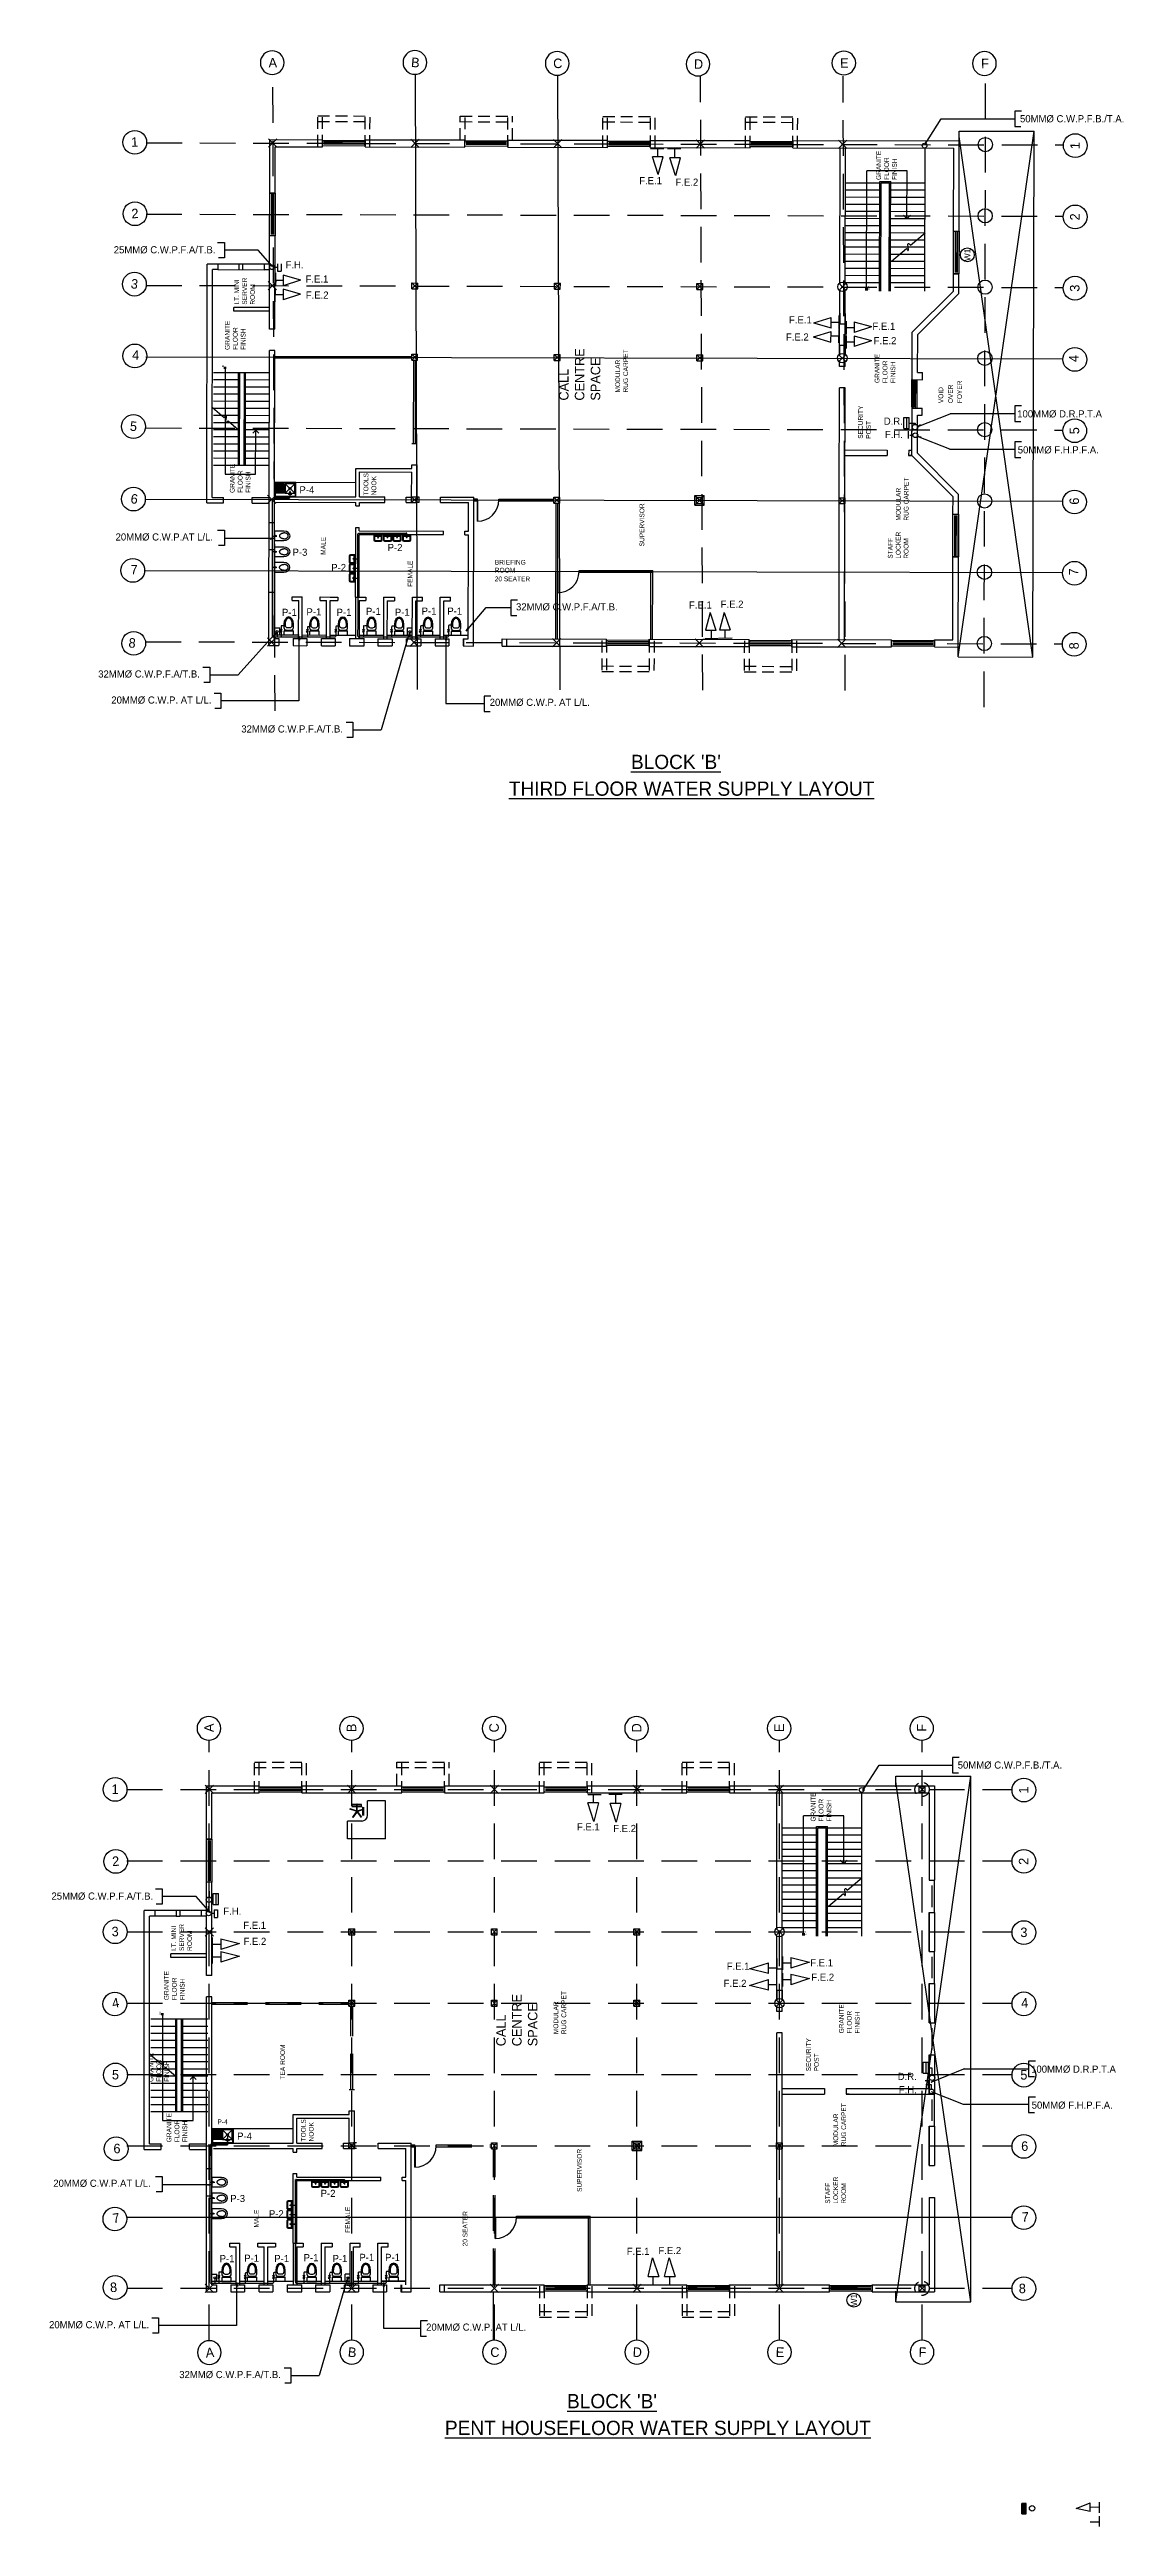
# Model space of a CAD drawing. Extents: x -2017610 to 288295, y -639251 to 250994.
# Drawn here: x -299957 to -254758, y -319957 to -215697 of the extents above; entities that cross this region are included whole.
import ezdxf
from ezdxf.enums import TextEntityAlignment as Align

# ---------------------------------------------------------------- set-up
doc = ezdxf.new("R2010")
doc.units = 0
doc.header["$LTSCALE"] = 2
doc.header["$MEASUREMENT"] = 0
doc.linetypes.add('DASHED', pattern=[0.75, 0.5, -0.25])
doc.linetypes.add('DASHED2', pattern=[0.375, 0.25, -0.125])
doc.layers.get('0').update_dxf_attribs({"linetype": 'CONTINUOUS'})
for name, color, linetype in [('DIM', 8, 'CONTINUOUS'), ('DIM_INT', 8, 'CONTINUOUS'), ('DOORS', 8, 'CONTINUOUS'), ('FIXTURES', 7, 'CONTINUOUS'), ('GRID', 8, 'CONTINUOUS'), ('GRIDLINES', 8, 'DASHED2'), ('HANDRAILS', 8, 'CONTINUOUS'), ('HATCH', 8, 'CONTINUOUS'), ('LAYER1', 8, 'CONTINUOUS'), ('LAYER2', 8, 'CONTINUOUS'), ('LAYER4', 8, 'CONTINUOUS'), ('LAYER5', 8, 'CONTINUOUS'), ('SUPERVISOR_S_SEAT', 7, 'CONTINUOUS'), ('TEXT', 8, 'CONTINUOUS'), ('TEXT3', 8, 'CONTINUOUS'), ('WALLS', 8, 'CONTINUOUS'), ('WIN_DOORS', 8, 'CONTINUOUS'), ('WINDOWS_DOORS', 8, 'CONTINUOUS'), ('WTER', 8, 'CONTINUOUS')]:
    doc.layers.add(name, color=color, linetype=linetype)
doc.styles.add('LUCY', font='lsansi.ttf')
doc.styles.add('STYLUS', font='stylu.ttf')

msp = doc.modelspace()

# ---------------------------------------------------------------- texts
at = {"layer": 'DIM_INT', "color": 7, "style": 'STYLUS'}
for rotation, p in [(89.882011, (-261328.1, -224340.2)), (90, (-266102.5, -310429.5))]:
    msp.add_attdef('W1', text='', height=260, rotation=rotation, dxfattribs=at).set_placement(p, align=Align.MIDDLE_CENTER)
at = {"layer": 'TEXT', "attachment_point": 7, "style": 'STYLUS'}
for s, insert, char_height, width, rotation in [('GRANITE FLOOR FINISH', (-264291.6, -221187.8), 200, 1801, 89.882011), ('I.T. MINI SERVER ROOM', (-291310.8, -226435.6), 200, 1998, 89.882011), ('GRANITE FLOOR FINISH', (-291706.4, -228341.3), 200, 1801, 89.882011), ('CALL CENTRE SPACE', (-276776.4, -230475.6), 400, 3602, 89.882011), ('MODULAR RUG CARPET', (-275610, -230134.5), 200, 1801, 89.882011), ('GRANITE FLOOR FINISH', (-264359.2, -229737.7), 200, 1801, 89.882011), ('SECURITY POST', (-265390.2, -232080.9), 200, 1801, 89.882011), ('GRANITE FLOOR FINISH', (-291498.8, -234361.8), 200, 1801, 89.882011), ('TOOLS NOOK', (-286204.1, -234462.9), 200, 981.845, 89.882011), ('MODULAR RUG CARPET', (-263801.1, -235528.8), 200, 1801, 89.882011), ('SUPERVISOR', (-274923.9, -236611.7), 200, 1801, 89.882011), ('MALE', (-288339.6, -236965.7), 200, 1801, 89.882011), ('STAFF LOCKER ROOM', (-263804.6, -237128.5), 200, 1801, 89.882011), ('FEMALE', (-284682.5, -238316.5), 200, 1801, 89.882011), ('BRIEFING ROOM', (-281217.9, -237714.2), 200, 1801, 359.882011), ('20 SEATER', (-281218.7, -238080.5), 200, 1801, 359.882011), ('GRANITE FLOOR FINISH', (-267049.7, -290283.7), 200, 1801, 90), ('I.T. MINI SERVER ROOM', (-293960.9, -295733.6), 200, 1998, 90), ('GRANITE FLOOR FINISH', (-294269.7, -297803.7), 200, 1801, 90), ('CALL CENTRE SPACE', (-279418.2, -299743.6), 400, 3602, 90), ('MODULAR RUG CARPET', (-278209.7, -299233.7), 200, 1801, 90), ('GRANITE FLOOR FINISH', (-265859.7, -299203.7), 200, 1801, 90), ('GRANITE FLOOR FINISH', (-294919.7, -301243.7), 200, 1801, 90), ('TEA ROOM', (-290045.3, -301144.1), 200, 1801, 90), ('SECURITY POST', (-267578.8, -300800.3), 200, 1801, 90), ('MODULAR RUG CARPET', (-266429.7, -303953.7), 200, 1801, 90), ('GRANITE FLOOR FINISH', (-294159.7, -303783.7), 200, 1801, 90), ('TOOLS NOOK', (-288837.6, -303750.3), 200, 981.845, 90), ('STAFF LOCKER ROOM', (-266432.7, -306369.7), 200, 1801, 90), ('MALE', (-291148.8, -307373.2), 200, 1801, 90), ('FEMALE', (-287308.1, -307600.7), 200, 1801, 90), ('20 SEATER', (-282365.9, -308168.1), 200, 1801, 90)]:
    msp.add_mtext(s, dxfattribs=dict(at, insert=insert, char_height=char_height, width=width, rotation=rotation))
at = {"layer": 'TEXT'}
for s, insert, char_height, width, attachment_point, rotation in [('{\\fStylus BT|b0|i0|c0|p34;UP}', (-265515.8, -225810.8), 80, 68, 1, 89.882011), ('{\\fStylus BT|b0|i0|c0|p34;VOID}', (-262340.7, -230581.4), 200, 1523, 7, 89.882011), ('{\\fStylus BT|b0|i0|c0|p34;OVER }', (-261934.9, -230582.2), 200, 1523, 7, 89.882011), ('{\\fStylus BT|b0|i0|c0|p34;FOYER }', (-261552.3, -230583), 200, 1522.635, 7, 89.882011), ('{\\fStylus BT|b0|i0|c0|p34;UP}', (-268167.2, -295055.6), 80, 68, 1, 90)]:
    msp.add_mtext(s, dxfattribs=dict(at, insert=insert, char_height=char_height, width=width, attachment_point=attachment_point, rotation=rotation))
at = {"layer": 'TEXT', "insert": (-292888.9, -303024), "char_height": 200, "width": 1257, "attachment_point": 7}
msp.add_mtext('P-4', dxfattribs=at)
at = {"layer": 'TEXT3', "color": 1, "style": 'LUCY'}
for s, p in [("%%UBLOCK 'B'", (-275486.1, -245981.5)), ('%%uTHIRD FLOOR WATER SUPPLY LAYOUT', (-280625.8, -247107.7)), ("%%UBLOCK 'B'", (-278176.5, -314980.8)), ('%%uPENT HOUSEFLOOR WATER SUPPLY LAYOUT', (-283316.3, -316106.9))]:
    msp.add_text(s, height=600, dxfattribs=at).set_placement(p)
at = {"layer": 'TEXT3', "color": 1, "char_height": 300, "width": 15498, "attachment_point": 1, "style": 'LUCY'}
for s, insert in [('50MM%%c C.W.P.F.B./T.A.', (-259112.6, -218459.4)), ('F.E.1', (-275139.3, -221064.9)), ('F.E.2', (-273611.9, -221128.8)), ('25MM%%c C.W.P.F.A/T.B.', (-297254.4, -223975)), ('F.H.', (-290023.1, -224607.1)), ('F.E.1', (-289181.5, -225205.4)), ('F.E.2', (-289172.2, -225881.4)), ('F.E.1', (-268833.8, -226927.4)), ('F.E.1', (-265320.8, -227195.4)), ('F.E.2', (-268963.8, -227647.5)), ('F.E.2', (-265273.2, -227800.7)), ('D.R.', (-264844.5, -231189.2)), ('100MM%%c D.R.P.T.A', (-259229.6, -230882.4)), ('F.H.', (-264798.2, -231750.2)), ('50MM%%c F.H.P.F.A.', (-259206.3, -232397.6)), ('P-4', (-289440.1, -234080)), ('20MM%%c C.W.P.AT L/L.', (-297177.8, -236063.7)), ('P-2', (-285726.7, -236506.4)), ('P-3', (-289731.4, -236705.6)), ('P-2', (-288101.6, -237348.6)), ('P-1', (-290174.9, -239235.4)), ('P-1', (-289143, -239218)), ('P-1', (-287876, -239234.2)), ('P-1', (-286640.8, -239194.6)), ('P-1', (-285423.9, -239231.1)), ('P-1', (-284295.1, -239183.6)), ('P-1', (-283213.9, -239183.6)), ('32MM%%c C.W.P.F.A/T.B.', (-280324.2, -239004.4)), ('F.E.1', (-273042.5, -238927.4)), ('F.E.2', (-271709.7, -238894.2)), ('32MM%%c C.W.P.F.A/T.B.', (-297909.4, -241830.9)), ('20MM%%c C.W.P. AT L/L.', (-297355.8, -242927.1)), ('20MM%%c C.W.P. AT L/L.', (-281431, -243023.7)), ('32MM%%c C.W.P.F.A/T.B.', (-291886.6, -244144.6)), ('50MM%%c C.W.P.F.B./T.A.', (-261733.8, -287756.2)), ('F.E.1', (-277760.5, -290361.7)), ('F.E.2', (-276233.1, -290425.6)), ('25MM%%c C.W.P.F.A/T.B.', (-299875.6, -293271.8)), ('F.H.', (-292644.3, -293904)), ('F.E.1', (-291802.7, -294502.2)), ('F.E.2', (-291793.4, -295178.3)), ('F.E.1', (-267942, -296081.3)), ('F.E.2', (-271585, -296944.3)), ('F.E.1', (-271455, -296224.2)), ('F.E.2', (-267894.4, -296686.6)), ('D.R.', (-264258.7, -300862.1)), ('100MM%%c D.R.P.T.A', (-258643.8, -300555.3)), ('F.H.', (-264212.4, -301423.1)), ('50MM%%c F.H.P.F.A.', (-258620.4, -302070.5)), ('P-4', (-292061.4, -303376.8)), ('20MM%%c C.W.P.AT L/L.', (-299799.1, -305360.5)), ('P-3', (-292352.6, -306002.4)), ('P-2', (-288546.7, -305786.2)), ('P-2', (-290722.9, -306645.4)), ('P-1', (-292796.1, -308532.3)), ('P-1', (-291764.2, -308514.8)), ('P-1', (-290497.2, -308531)), ('P-1', (-289262, -308491.4)), ('P-1', (-288045.1, -308527.9)), ('P-1', (-286916.3, -308480.4)), ('P-1', (-285835.1, -308480.4)), ('F.E.1', (-275663.7, -308224.2)), ('F.E.2', (-274330.9, -308191)), ('20MM%%c C.W.P. AT L/L.', (-299977, -311314.2)), ('20MM%%c C.W.P. AT L/L.', (-284107.1, -311414.6)), ('32MM%%c C.W.P.F.A/T.B.', (-294497.9, -313412.9))]:
    msp.add_mtext(s, dxfattribs=dict(at, insert=insert))
at = {"layer": 'WIN_DOORS', "insert": (-277553.1, -305875.9), "char_height": 200, "width": 1801, "attachment_point": 7, "rotation": 90, "style": 'STYLUS'}
msp.add_mtext('SUPERVISOR', dxfattribs=at)

# ---------------------------------------------------------------- blocks, each defined once
blk = doc.blocks.new('GRID_NO')
at = {"layer": 'GRID'}
blk.add_circle((0, 500), 500, dxfattribs=at)
blk.add_attdef('GRNO', text='', height=400, dxfattribs=at).set_placement((0, 500), align=Align.MIDDLE_CENTER)
blk = doc.blocks.new('W1800')
at = {"layer": 'WINDOWS_DOORS'}
for p, q in [((0, -1800), (0, 0)), ((0, 0), (230, 0)), ((230, 0), (230, -1800)), ((69, -1750), (69, -50)), ((114, -50), (114, -1750)), ((161, -1750), (161, -50)), ((230, -1800), (0, -1800))]:
    blk.add_line(p, q, dxfattribs=at)
blk = doc.blocks.new('STEP_ARROW')
at = {"layer": 'HATCH'}
for p, q in [((4524, 0), (0, 0)), ((0, 0), (0, -1290)), ((4431, 30), (4521, 30)), ((4431, -30), (4521, -30)), ((0, -1290), (1850, -1290)), ((1850, -1290), (1725, -1165)), ((1850, -1290), (1725, -1415))]:
    blk.add_line(p, q, dxfattribs=at)
at = {"layer": 'TEXT', "insert": (4454, 51), "char_height": 80, "width": 68, "attachment_point": 7}
blk.add_mtext('{\\fStylus BT|b0|i0|c0|p34;UP}', dxfattribs=at)
blk = doc.blocks.new('STEP_CUT')
at = {"layer": 'HANDRAILS', "linetype": 'CONTINUOUS'}
for p, q in [((333, 571), (-86, 79)), ((-225, -85), (-599, -524))]:
    blk.add_line(p, q, dxfattribs=at)
for points, knots in [([(-224, 17), (-266, 20), (-337, 17), (-265, -49), (-225, -85)], [321.7257089, 321.7257089, 321.7257089, 321.7257089, 418.1293981, 535.0348363, 535.0348363, 535.0348363, 535.0348363]), ([(-86, 79), (-42, 49), (80, -36), (-134, 10), (-224, 17)], [0, 0, 0, 0, 115.3059804, 321.7257089, 321.7257089, 321.7257089, 321.7257089])]:
    blk.add_open_spline(points, degree=3, knots=knots, dxfattribs=at)
blk = doc.blocks.new('WC')
for p, q in [((0, 458), (0, 308)), ((0, 150), (0, 0)), ((0, 0), (400, 0)), ((25, 175), (375, 175)), ((50, 458), (50, 408)), ((100, 208), (300, 208)), ((150, 308), (250, 308)), ((190, 208), (190, 175)), ((210, 208), (210, 175)), ((350, 408), (350, 458)), ((400, 308), (400, 458)), ((400, 0), (400, 150))]:
    blk.add_line(p, q)
for centre, radius, start, end in [((100, 308), 100, 180, 270), ((25, 150), 25, 90, 180), ((150, 408), 100, 180, 270), ((250, 408), 100, 270, 0), ((300, 308), 100, 270, 0), ((300, 308), 100, 270, 0), ((375, 150), 25, 360, 90)]:
    blk.add_arc(centre, radius, start, end)
blk.add_ellipse((200, 458), major_axis=(0, 300), ratio=0.6666667, start_param=4.712389, end_param=7.8539816)
blk.add_open_spline([(350, 458), (350, 466), (350, 474), (348, 496), (347, 510), (342, 537), (339, 551), (332, 576), (327, 588), (318, 611), (312, 622), (301, 641), (294, 650), (283, 665), (277, 670), (266, 681), (261, 685), (250, 693), (244, 696), (233, 701), (228, 703), (217, 706), (212, 707), (201, 708), (196, 708), (185, 706), (180, 705), (169, 702), (163, 700), (152, 694), (147, 691), (136, 682), (130, 678), (119, 667), (114, 661), (104, 647), (99, 640), (89, 624), (85, 616), (77, 598), (73, 589), (66, 569), (63, 559), (58, 538), (56, 527), (53, 506), (52, 494), (50, 475), (50, 466), (50, 458)], degree=3, knots=[4.712389, 4.712389, 4.712389, 4.712389, 4.8052943, 4.8052943, 4.9637805, 4.9637805, 5.1222667, 5.1222667, 5.2807528, 5.2807528, 5.439239, 5.439239, 5.5977252, 5.5977252, 5.7247954, 5.7247954, 5.8518656, 5.8518656, 5.9789357, 5.9789357, 6.1060059, 6.1060059, 6.2330761, 6.2330761, 6.3601463, 6.3601463, 6.4872164, 6.4872164, 6.6142866, 6.6142866, 6.7413568, 6.7413568, 6.868427, 6.868427, 6.9954972, 6.9954972, 7.1225673, 7.1225673, 7.2496375, 7.2496375, 7.3767077, 7.3767077, 7.5037779, 7.5037779, 7.630848, 7.630848, 7.7579182, 7.7579182, 7.8539816, 7.8539816, 7.8539816, 7.8539816])
blk = doc.blocks.new('BIDET')
for p, q in [((0, 400), (0, 0)), ((0, 0), (400, 0)), ((0, 0), (200, 0)), ((0, 0), (200, 0)), ((400, 0), (400, 400))]:
    blk.add_line(p, q)
for radius in [23.9, 18.9, 13.9]:
    blk.add_circle((200, 50), radius)
blk.add_ellipse((200, 400), major_axis=(0, 256), ratio=0.7808736, start_param=4.712389, end_param=7.8539816)
for points in [[(325, 400), (325, 406), (325, 413), (323, 429), (322, 439), (318, 459), (316, 469), (309, 487), (306, 496), (298, 512), (293, 520), (284, 534), (279, 540), (268, 551), (263, 556), (252, 564), (246, 568), (235, 574), (229, 576), (218, 579), (213, 580), (202, 581), (197, 581), (186, 580), (180, 579), (169, 576), (164, 573), (153, 567), (147, 564), (136, 555), (131, 550), (120, 538), (115, 532), (106, 518), (101, 510), (93, 494), (90, 485), (84, 466), (81, 457), (78, 437), (76, 427), (75, 411), (75, 406), (75, 400)], [(325, 400), (325, 394), (325, 387), (323, 371), (322, 361), (318, 341), (316, 331), (309, 313), (306, 304), (298, 288), (293, 280), (284, 266), (279, 260), (268, 249), (263, 244), (252, 236), (246, 232), (235, 226), (229, 224), (218, 221), (213, 220), (202, 219), (197, 219), (186, 220), (180, 221), (169, 224), (164, 227), (153, 233), (147, 236), (136, 245), (131, 250), (120, 262), (115, 268), (106, 282), (101, 290), (93, 306), (90, 315), (84, 334), (81, 343), (78, 363), (76, 373), (75, 389), (75, 394), (75, 400)]]:
    blk.add_open_spline(points, degree=3, knots=[4.712389, 4.712389, 4.712389, 4.712389, 4.8098478, 4.8098478, 4.9655692, 4.9655692, 5.1212905, 5.1212905, 5.2770119, 5.2770119, 5.4327333, 5.4327333, 5.5884546, 5.5884546, 5.744176, 5.744176, 5.8998974, 5.8998974, 6.0556187, 6.0556187, 6.2113401, 6.2113401, 6.3670615, 6.3670615, 6.5227828, 6.5227828, 6.6785042, 6.6785042, 6.8342256, 6.8342256, 6.9899469, 6.9899469, 7.1456683, 7.1456683, 7.3013896, 7.3013896, 7.457111, 7.457111, 7.6128324, 7.6128324, 7.7685537, 7.7685537, 7.8539816, 7.8539816, 7.8539816, 7.8539816])
blk = doc.blocks.new('900_DOOR_2')
at = {"layer": 'LAYER5'}
for p, q in [((900, 20), (0, 20)), ((900, 0), (0, 0))]:
    blk.add_line(p, q, dxfattribs=at)
blk.add_arc((0, 0), 900, 0, 90, dxfattribs=at)
blk = doc.blocks.new('SINK900')
for p, q in [((0, 600), (0, 0)), ((900, 600), (0, 600)), ((0, 600), (50, 600)), ((0, 600), (100, 600)), ((0, 0), (900, 0)), ((20, 580), (20, 20)), ((880, 580), (20, 580)), ((20, 20), (880, 20)), ((450, 450), (50, 50)), ((50, 450), (450, 50)), ((50, 450), (50, 50)), ((450, 450), (50, 450)), ((50, 50), (450, 50)), ((168, 489), (325, 489)), ((230, 518), (230, 390)), ((230, 518), (260, 518)), ((260, 390), (230, 390)), ((260, 518), (260, 390)), ((450, 50), (450, 450)), ((450, 50), (450, 450)), ((450, 450), (850, 450)), ((490, 50), (490, 450)), ((490, 425), (850, 425)), ((490, 400), (850, 400)), ((490, 375), (850, 375)), ((490, 350), (850, 350)), ((490, 325), (850, 325)), ((490, 300), (850, 300)), ((490, 275), (850, 275)), ((850, 250), (490, 250)), ((850, 225), (490, 225)), ((850, 225), (490, 225)), ((850, 200), (490, 200)), ((850, 175), (490, 175)), ((850, 150), (490, 150)), ((850, 125), (490, 125)), ((850, 100), (490, 100)), ((850, 75), (490, 75)), ((850, 50), (490, 50)), ((850, 450), (850, 50)), ((880, 20), (880, 580)), ((900, 0), (900, 600))]:
    blk.add_line(p, q)
for centre, radius in [((197, 485), 20), ((250, 250), 40), ((250, 250), 30), ((288, 485), 20)]:
    blk.add_circle(centre, radius)
blk = doc.blocks.new('DESK_N_SEAT_1')
at = {"layer": 'SUPERVISOR_S_SEAT'}
for p, q in [((-823, -823), (-823, 777)), ((-823, 777), (-73, 777)), ((-73, 177), (-73, 777)), ((97, 564), (85, 548)), ((306, 387), (85, 548)), ((306, 364), (85, 204)), ((312, 395), (91, 556)), ((312, 356), (91, 195)), ((318, 403), (97, 564)), ((318, 348), (97, 187)), ((164, 131), (514, 131)), ((164, 91), (514, 91)), ((340, 411), (425, 670)), ((340, 341), (425, 81)), ((350, 408), (434, 667)), ((350, 344), (434, 84)), ((359, 404), (444, 664)), ((359, 347), (444, 87)), ((373, 386), (646, 386)), ((373, 376), (646, 376)), ((373, 366), (646, 366)), ((444, 664), (425, 670)), ((425, 81), (444, 87)), ((534, 155), (534, 597)), ((559, 573), (624, 573)), ((559, 179), (624, 179)), ((594, 179), (594, 573)), ((624, 179), (624, 573)), ((646, 366), (646, 386)), ((-823, -823), (777, -823)), ((177, -73), (777, -73)), ((777, -823), (777, -73))]:
    blk.add_line(p, q, dxfattribs=at)
blk.add_circle((339, 376), 35, dxfattribs=at)
blk.add_arc((177, 177), 250, 180, 270, dxfattribs=at)
blk = doc.blocks.new('250_COLUMN')
at = {"layer": 'LAYER1'}
for p, q in [((125, 125), (-125, -125)), ((-125, 125), (125, -125))]:
    blk.add_line(p, q, dxfattribs=at)
at = {"layer": 'LAYER2'}
for p, q in [((-125, 125), (125, 125)), ((-125, 125), (-125, -125)), ((125, 125), (125, -125)), ((-125, -125), (125, -125))]:
    blk.add_line(p, q, dxfattribs=at)
blk = doc.blocks.new('BASIN350')
for p, q in [((0, 200), (0, 0)), ((0, 0), (350, 0)), ((25, 200), (25, 50)), ((25, 50), (325, 50)), ((300, 250), (50, 250)), ((300, 225), (50, 225)), ((325, 50), (325, 200)), ((350, 0), (350, 200))]:
    blk.add_line(p, q)
for radius in [17.4, 12.4]:
    blk.add_circle((175, 75), radius)
for centre, radius, start, end in [((50, 200), 50, 90, 180), ((50, 200), 25, 90, 180), ((300, 200), 50, 0, 90), ((300, 200), 25, 360, 90)]:
    blk.add_arc(centre, radius, start, end)
blk = doc.blocks.new('W1200')
for p, q in [((50, 230), (0, 230)), ((0, 165), (1200, 165)), ((0, 65), (1200, 65)), ((0, 0), (50, 0)), ((50, 230), (1200, 230)), ((50, 65), (50, 165)), ((50, 125), (1150, 125)), ((50, 105), (1150, 105)), ((50, 0), (1200, 0)), ((1200, 230), (1150, 230)), ((1150, 165), (1150, 65)), ((1150, 0), (1200, 0))]:
    blk.add_line(p, q)

# ---------------------------------------------------------------- linework, layer by layer
at = {"layer": 'DIM', "color": 4}
for p, q in [((-258855, -318985.4), (-259039.2, -318985.4)), ((-259039.2, -318985.4), (-259039.2, -319421.3)), ((-259034.5, -319420.7), (-259034.5, -318984.8)), ((-259030.3, -319421.3), (-259030.3, -318985.4)), ((-259027.4, -319421.3), (-259027.4, -318985.4)), ((-259025, -319421.3), (-259025, -318985.4)), ((-259020.7, -319421.3), (-259020.7, -318985.4)), ((-259016.7, -319421.3), (-259016.7, -318985.4)), ((-259013.3, -319421.3), (-259013.3, -318985.4)), ((-259009.6, -319421.3), (-259009.6, -318985.4)), ((-259005.4, -319421.3), (-259005.4, -318985.4)), ((-259004, -319421.3), (-259004, -318985.4)), ((-258999.7, -319421.3), (-258999.7, -318985.4)), ((-258997, -319421.3), (-258997, -318984.9)), ((-258994, -319421.3), (-258994, -318984.9)), ((-258990, -319421.3), (-258990, -318985.4)), ((-258989.4, -319418.9), (-258989.4, -318983)), ((-258986.9, -319421.3), (-258986.9, -318985.4)), ((-258984.1, -319420.7), (-258984.1, -318984.8)), ((-258980.4, -319421.3), (-258980.4, -318985.4)), ((-258976.5, -319421.3), (-258976.5, -318985.4)), ((-258972.3, -319421.3), (-258972.3, -318985.4)), ((-258968.7, -319421.3), (-258968.7, -318984.9)), ((-258965.1, -319421.3), (-258965.1, -318984.9)), ((-258962.2, -319420.1), (-258962.2, -318985.4)), ((-258958, -319421.3), (-258958, -318985.4)), ((-258954.5, -319421.3), (-258954.5, -318985.4)), ((-258951.5, -319421.3), (-258951.5, -318985.4)), ((-258949.4, -319421.3), (-258949.4, -318985.4)), ((-258945.8, -319421.3), (-258945.8, -318985.4)), ((-258942.4, -319421.3), (-258942.4, -318985.4)), ((-258938.7, -319420.7), (-258938.7, -318984.8)), ((-258936.7, -319421.3), (-258936.7, -318985.4)), ((-258933.7, -319421.3), (-258933.7, -318985.4)), ((-258930.7, -319421.3), (-258930.7, -318985.4)), ((-258929.1, -319420.9), (-258929.1, -318985)), ((-258928, -319421.3), (-258928, -318985.4)), ((-258926.7, -319419.9), (-258926.7, -318985.4)), ((-258925.1, -319420.7), (-258925.1, -318985.4)), ((-258923.6, -319421.1), (-258923.6, -318985.4)), ((-258922.3, -319421.3), (-258922.3, -318985.4)), ((-258921.2, -319421.3), (-258921.2, -318985.4)), ((-258920, -319421.4), (-258920, -318985.4)), ((-258918.6, -319421.3), (-258918.6, -318988.8)), ((-258917.6, -319421.3), (-258917.6, -318988.8)), ((-258916.1, -319421.9), (-258916.1, -318989.4)), ((-258914.5, -319421.2), (-258914.5, -318988.7)), ((-258913.4, -319421.2), (-258913.4, -318988.7)), ((-258911.8, -319421.3), (-258911.8, -318988.8)), ((-258910.1, -319421.4), (-258910.1, -318988.9)), ((-258908.7, -319421.3), (-258908.7, -318985.4)), ((-258907.2, -319420.9), (-258907.2, -318985)), ((-258906.1, -319421.1), (-258906.1, -318985.1)), ((-258905, -319421.3), (-258905, -318985.4)), ((-258903.6, -319421.5), (-258903.6, -318985.6)), ((-258902.7, -319421.5), (-258902.7, -318985.6)), ((-258902, -319421.9), (-258902, -318986)), ((-258900.7, -319421.3), (-258900.7, -318985.4)), ((-258899.6, -319421.3), (-258899.6, -318985.4)), ((-258898.3, -319421.3), (-258898.3, -318985.4)), ((-258897.1, -319421.3), (-258897.1, -318985.4)), ((-258896.2, -319421.1), (-258896.2, -318985.1)), ((-258895.4, -319421.3), (-258895.4, -318985.4)), ((-258894.5, -319421.2), (-258894.5, -318985.3)), ((-258893.6, -319421.3), (-258893.6, -318985.4)), ((-258892.7, -319421.3), (-258892.7, -318985.4)), ((-258891.7, -319420.9), (-258891.7, -318985.4)), ((-258890.5, -319421.3), (-258890.5, -318985.4)), ((-258889.6, -319421.4), (-258889.6, -318985.4)), ((-258888.3, -319421.7), (-258888.3, -318985.4)), ((-258886.4, -319423.1), (-258886.4, -318987.2)), ((-258884.6, -319424.9), (-258884.6, -318989)), ((-258883.1, -319423.6), (-258883.1, -318987.7)), ((-258881.8, -319424.5), (-258881.8, -318988.6)), ((-258879.2, -319424.9), (-258879.2, -318989)), ((-258877.4, -319424), (-258877.4, -318988.1)), ((-258875.6, -319424.9), (-258875.6, -318989)), ((-258873.5, -319424.9), (-258873.5, -318989)), ((-258871.8, -319424.9), (-258871.8, -318989)), ((-258870.3, -319420.6), (-258870.3, -318984.7)), ((-258868.5, -319420.6), (-258868.5, -318984.7)), ((-258866.7, -319426.7), (-258866.7, -318990.8)), ((-258866.2, -319427.1), (-258866.2, -318991.2)), ((-258864.5, -319426.7), (-258864.5, -318990.8)), ((-258863.2, -319426.3), (-258863.2, -318990.4)), ((-258861.3, -319424.9), (-258861.3, -318989)), ((-258859.1, -319421.3), (-258859.1, -318985.4)), ((-256745.2, -319201.5), (-256159.4, -318957.7)), ((-256154.2, -319323.9), (-256159.4, -318957.7)), ((-255785.4, -318936.6), (-255785.4, -319376.6)), ((-259039.2, -319421.3), (-259030.3, -319421.3)), ((-259039.2, -319421.3), (-258855, -319421.3)), ((-259025, -319421.3), (-258994, -319421.3)), ((-256154.2, -319323.9), (-256745.2, -319201.5)), ((-255781.6, -319772.3), (-256164.5, -319777.7)), ((-255773.8, -319146.8), (-256156.6, -319152.3)), ((-255785.4, -319516.6), (-255785.4, -319956.6))]:
    msp.add_line(p, q, dxfattribs=at)
msp.add_circle((-258603.4, -319192.1), 114.5, dxfattribs=at)
at = {"layer": 'DOORS', "color": 1}
for p, q in [((-263109.4, -219681.2), (-263047, -219521.9)), ((-290576.3, -224823.6), (-290712.2, -224719.7)), ((-263442.2, -231578.2), (-262056.9, -231026.1)), ((-262045.8, -231024), (-259336.5, -231024)), ((-263442.2, -231578.2), (-263298.8, -231484.9)), ((-263442.2, -231969.3), (-262085.6, -232510)), ((-263442.2, -231969.3), (-263273.9, -232000.2)), ((-262074.5, -232512.1), (-259336.5, -232512.1)), ((-290504.5, -236281), (-292593.5, -236281)), ((-290504.5, -236281), (-290672.2, -236314.6)), ((-290402.5, -240219.6), (-292015.9, -242022.5)), ((-290402.5, -240219.6), (-290489.4, -240367)), ((-289463.9, -240395.8), (-289430.3, -240563.5)), ((-289463.9, -240430), (-289463.9, -243113.7)), ((-284809.9, -240220.5), (-285993.2, -244336.2)), ((-283280.6, -240394.6), (-283247.1, -240562.3)), ((-283280.6, -240450), (-283280.6, -243223)), ((-282420.5, -240185.9), (-282339.1, -240035.5)), ((-293211.5, -242022.5), (-292015.9, -242022.5)), ((-289463.9, -243113.7), (-292745.7, -243113.7)), ((-283280.6, -243223), (-281665.7, -243223)), ((-287188.7, -244336.2), (-285993.2, -244336.2)), ((-265730.6, -288978), (-265668.2, -288818.7)), ((-293266.1, -294050.2), (-293266.1, -293853)), ((-293236, -293212.7), (-293236, -293453.7)), ((-293197.5, -294120.4), (-293333.4, -294016.6)), ((-262856.3, -301251), (-261471, -300699)), ((-262856.3, -301251), (-262712.9, -301157.8)), ((-261459.9, -300696.9), (-258750.7, -300696.9)), ((-262856.3, -301642.2), (-261499.7, -302182.8)), ((-261488.6, -302185), (-258750.7, -302185)), ((-293125.7, -305577.8), (-295214.7, -305577.8)), ((-293125.7, -305577.8), (-293293.4, -305611.4)), ((-287421.3, -309488.7), (-288604.5, -313604.4)), ((-292085.1, -309692.6), (-292051.5, -309860.3)), ((-292085.1, -309726.8), (-292085.1, -311500.8)), ((-285901.9, -309691.4), (-285868.3, -309859.1)), ((-285901.9, -309746.8), (-285901.9, -311613.8)), ((-292085.1, -311500.8), (-295366.9, -311500.8)), ((-285901.9, -311613.8), (-284341.9, -311613.8)), ((-289800, -313604.4), (-288604.5, -313604.4))]:
    msp.add_line(p, q, dxfattribs=at)
for centre, start, end in [((-262045.8, -231054), 90, 111.727869), ((-262074.5, -232482.1), 248.272131, 270), ((-261459.9, -300726.9), 90, 111.727869)]:
    msp.add_arc(centre, 30, start, end, dxfattribs=at)
for points in [[(-263109.4, -219681.2), (-263047, -219521.9), (-262989.6, -219556.7)], [(-290576.3, -224823.6), (-290712.2, -224719.7), (-290662.9, -224674.2)], [(-263442.2, -231578.2), (-263298.8, -231484.9), (-263272.4, -231546.6)], [(-263442.2, -231969.3), (-263273.9, -232000.2), (-263297.2, -232063.2)], [(-290504.5, -236281), (-290672.2, -236314.6), (-290673.9, -236247.4)], [(-290402.5, -240219.6), (-290489.4, -240367), (-290540.5, -240323.5)], [(-289463.9, -240395.8), (-289430.3, -240563.5), (-289497.4, -240565.2)], [(-284809.9, -240220.5), (-284824, -240390.9), (-284889, -240374)], [(-283280.6, -240394.6), (-283247.1, -240562.3), (-283314.2, -240564)], [(-282420.5, -240185.9), (-282339.1, -240035.5), (-282286.4, -240077.1)], [(-265730.6, -288978), (-265668.2, -288818.7), (-265610.8, -288853.6)], [(-293197.5, -294120.4), (-293333.4, -294016.6), (-293284.1, -293971)], [(-262856.3, -301251), (-262712.9, -301157.8), (-262686.5, -301219.5)], [(-262856.3, -301642.2), (-262688.1, -301673.1), (-262711.4, -301736.1)], [(-293125.7, -305577.8), (-293293.4, -305611.4), (-293295.1, -305544.3)], [(-287421.3, -309488.7), (-287435.3, -309659.2), (-287500.3, -309642.3)], [(-292085.1, -309692.6), (-292051.5, -309860.3), (-292118.6, -309862)], [(-285901.9, -309691.4), (-285868.3, -309859.1), (-285935.4, -309860.9)]]:
    msp.add_solid(points, dxfattribs=at)
at = {"layer": 'FIXTURES'}
for p, q in [((-287065.9, -233928.8), (-290485.9, -233921.7)), ((-289700.6, -303217.9), (-293120.6, -303217.9))]:
    msp.add_line(p, q, dxfattribs=at)
at = {"layer": 'GRID', "color": 7}
for centre in [(-261328.1, -224340.2), (-266102.5, -310429.5)]:
    msp.add_circle(centre, 292.5, dxfattribs=at)
at = {"layer": 'GRIDLINES', "ltscale": 3000}
for p, q in [((-290464, -243533.9), (-290557.3, -216765.2)), ((-272464, -242661.2), (-272557.4, -216802.3)), ((-266464, -242673.6), (-266557.4, -216814.6)), ((-260626.1, -243371.9), (-260557.4, -216827)), ((-295880.5, -219625.6), (-257285.3, -219714)), ((-295886.6, -222625.6), (-257291.5, -222714)), ((-295892.8, -225625.6), (-257297.6, -225714)), ((-295905.2, -231625.6), (-257310, -231714)), ((-295923.7, -240625.5), (-257328.5, -240714)), ((-293235.6, -312120), (-293235.6, -286862.1)), ((-287235.6, -312120), (-287235.6, -286862.1)), ((-281235.6, -312120), (-281235.6, -286862.1)), ((-275235.6, -312120), (-275235.6, -286862.1)), ((-269235.6, -312120), (-269235.6, -286862.1)), ((-263235.6, -312120), (-263235.6, -286862.1)), ((-296697, -288932.9), (-259448.7, -288932.9)), ((-296697, -291932.9), (-259448.7, -291932.9)), ((-296697, -294932.9), (-259448.7, -294932.9)), ((-296697, -297932.9), (-259448.7, -297932.9)), ((-293120.6, -297895.4), (-287360.6, -297895.4)), ((-293120.6, -297970.4), (-287360.6, -297970.4)), ((-287273.1, -301567.9), (-287273.1, -298057.9)), ((-287198.1, -301567.9), (-287198.1, -298057.9)), ((-296697, -300932.9), (-259448.7, -300932.9)), ((-296697, -303932.9), (-259448.7, -303932.9)), ((-283680.6, -303895.4), (-281360.6, -303895.4)), ((-283680.6, -303970.4), (-281360.6, -303970.4)), ((-281273.1, -309757.9), (-281273.1, -304057.9)), ((-281198.1, -309757.9), (-281198.1, -304057.9)), ((-296697, -309932.9), (-259448.7, -309932.9))]:
    msp.add_line(p, q, dxfattribs=at)
at = {"layer": 'GRIDLINES', "color": 206, "linetype": 'CONTINUOUS', "ltscale": 3000}
for p, q in [((-282097.5, -234691.5), (-281947.5, -234691.8)), ((-282097.3, -234614), (-281947.3, -234614.3)), ((-282097.3, -234616.5), (-281947.3, -234616.8)), ((-281947.5, -234691.8), (-281947.3, -234616.8)), ((-281047.5, -234693.7), (-281047.3, -234618.7)), ((-274646.2, -237706.9), (-274646, -237631.9)), ((-284730.6, -303892.9), (-284580.6, -303892.9)), ((-284730.6, -303895.4), (-284580.6, -303895.4)), ((-284730.6, -303970.4), (-284580.6, -303970.4)), ((-284580.6, -303970.4), (-284580.6, -303895.4)), ((-283680.6, -303970.4), (-283680.6, -303895.4)), ((-280298.1, -306970.4), (-280298.1, -306895.4))]:
    msp.add_line(p, q, dxfattribs=at)
at = {"layer": 'HANDRAILS'}
for p, q in [((-265019.3, -225863.9), (-265009.8, -221254.2)), ((-265009.8, -221254.2), (-264554.8, -221255.1)), ((-264969.3, -225864), (-264959.9, -221304.3)), ((-264959.9, -221304.3), (-264604.9, -221305)), ((-264614.3, -225864.7), (-264604.9, -221305)), ((-264558.6, -223105.1), (-264554.8, -221255.1)), ((-264564.3, -225864.8), (-264558.6, -223105.1)), ((-264521.7, -224605.2), (-263890.3, -224070.1)), ((-263725.9, -223930.7), (-263109.2, -223408.1)), ((-292008.4, -233205.9), (-292000.4, -229305.9)), ((-291958.4, -233206), (-291950.4, -229306)), ((-291763.4, -233206.4), (-291755.4, -229306.4)), ((-291713.4, -233206.5), (-291705.4, -229306.5)), ((-267670.6, -295107.7), (-267670.6, -290497.9)), ((-267670.6, -290497.9), (-267215.6, -290497.9)), ((-267620.6, -295107.7), (-267620.6, -290547.9)), ((-267620.6, -290547.9), (-267265.6, -290547.9)), ((-267265.6, -295107.7), (-267265.6, -290547.9)), ((-267215.6, -292347.9), (-267215.6, -290497.9)), ((-267215.6, -295107.7), (-267215.6, -292347.9)), ((-266381.2, -293171.9), (-265765.6, -292647.9)), ((-267175.6, -293847.9), (-266545.3, -293311.5)), ((-294644.6, -302505.2), (-294644.6, -298605.2)), ((-294594.6, -302505.2), (-294594.6, -298605.2)), ((-294399.6, -302505.2), (-294399.6, -298605.2)), ((-294349.6, -302505.2), (-294349.6, -298605.2))]:
    msp.add_line(p, q, dxfattribs=at)
for points in [[(-263890.3, -224070.1), (-263815.8, -224158), (-263815.1, -223855.2), (-263725.9, -223930.7)], [(-266545.3, -293311.5), (-266470.6, -293399.4), (-266470.6, -293096.5), (-266381.2, -293171.9)]]:
    msp.add_spline(points, degree=3, dxfattribs=at)
at = {"layer": 'HATCH'}
for p, q in [((-265567.1, -225834.3), (-265556.8, -220806)), ((-263866.8, -220809.5), (-265556.8, -220806)), ((-263870.9, -222819.9), (-263866.8, -220809.5)), ((-263868.9, -222819.9), (-264018.6, -222669.6)), ((-263872.9, -222819.9), (-263722.6, -222670.2)), ((-265597.1, -225834.2), (-265596.9, -225744.2)), ((-265537.1, -225834.4), (-265536.9, -225744.4)), ((-266528.5, -290050.9), (-268218.5, -290050.9)), ((-268218.5, -295079.2), (-268218.5, -290050.9)), ((-266528.5, -292061.3), (-266528.5, -290050.9)), ((-266526.5, -292061.3), (-266676.5, -291911.3)), ((-266530.5, -292061.3), (-266380.5, -291911.3)), ((-268248.5, -295079.2), (-268248.5, -294989.2)), ((-268188.5, -295079.2), (-268188.5, -294989.2))]:
    msp.add_line(p, q, dxfattribs=at)
at = {"layer": 'LAYER1'}
for p, q in [((-290396.1, -219461.9), (-290746.9, -219811.2)), ((-290746.1, -219461.2), (-290396.9, -219811.9)), ((-284396.2, -219474.2), (-284746.9, -219823.5)), ((-284746.2, -219473.5), (-284396.9, -219824.2)), ((-278396.2, -219486.6), (-278746.9, -219835.9)), ((-278746.2, -219485.9), (-278396.9, -219836.6)), ((-272396.2, -219499), (-272746.9, -219848.2)), ((-272746.2, -219498.2), (-272396.9, -219849)), ((-266396.2, -219511.3), (-266746.9, -219860.6)), ((-266746.2, -219510.6), (-266396.9, -219861.3)), ((-261716, -241261), (-258520.4, -219137.5)), ((-261671.3, -219581), (-261670.4, -219131)), ((-258566, -241267.5), (-261670.9, -219356)), ((-261670.4, -219131), (-258520.4, -219137.5)), ((-258566, -241267.5), (-258520.4, -219137.5)), ((-266461.1, -221901.2), (-265011.1, -221904.2)), ((-266460.5, -221601.2), (-265010.5, -221604.2)), ((-266459.9, -221301.2), (-265009.9, -221304.2)), ((-264556.1, -221905.1), (-263106.1, -221908.1)), ((-264555.5, -221605.1), (-263105.5, -221608.1)), ((-264554.9, -221305.1), (-263104.9, -221308.1)), ((-266463.6, -223101.2), (-265013.6, -223104.2)), ((-266463, -222801.2), (-265013, -222804.2)), ((-266462.4, -222501.2), (-265012.4, -222504.2)), ((-266461.7, -222201.2), (-265011.7, -222204.2)), ((-264558.6, -223105.1), (-263108.6, -223108.1)), ((-264558, -222805.1), (-263108, -222808.1)), ((-264557.4, -222505.1), (-263107.4, -222508.1)), ((-264556.7, -222205.1), (-263106.7, -222208.1)), ((-266465.4, -224001.2), (-265015.4, -224004.2)), ((-266464.8, -223701.2), (-265014.8, -223704.2)), ((-266464.2, -223401.2), (-265014.2, -223404.2)), ((-264560.4, -224005.1), (-263819.4, -224006.6)), ((-264559.8, -223705.1), (-263462.3, -223707.4)), ((-264559.2, -223405.1), (-263109.2, -223408.1)), ((-263819.4, -224006.6), (-263110.4, -224008.1)), ((-263462.3, -223707.4), (-263109.8, -223708.1)), ((-266467.3, -224901.2), (-265017.3, -224904.2)), ((-266466.7, -224601.2), (-265016.7, -224604.2)), ((-266466.1, -224301.2), (-265016.1, -224304.2)), ((-264562.3, -224905.1), (-263112.3, -224908.1)), ((-264561.7, -224605.1), (-263111.7, -224608.1)), ((-264561.1, -224305.1), (-264168.6, -224305.9)), ((-264168.6, -224305.9), (-263111.1, -224308.1)), ((-290408.5, -225461.9), (-290759.2, -225811.2)), ((-290758.5, -225461.2), (-290409.2, -225811.9)), ((-266442.2, -225544.8), (-266725.6, -225827.1)), ((-266725, -225544.2), (-266442.8, -225827.6)), ((-266468.5, -225501.2), (-265018.5, -225504.2)), ((-266467.9, -225201.2), (-265017.9, -225204.2)), ((-264563.5, -225505.1), (-263113.5, -225508.1)), ((-264562.9, -225205.1), (-263112.9, -225208.1)), ((-290706.4, -229308.5), (-293050.4, -229303.7)), ((-266448.4, -228544.8), (-266731.8, -228827.1)), ((-266731.2, -228544.2), (-266449, -228827.6)), ((-292002.2, -230205.9), (-293052.2, -230203.7)), ((-292001.6, -229905.9), (-293051.6, -229903.7)), ((-292001, -229605.9), (-293051, -229603.7)), ((-290708.3, -230208.5), (-291707.2, -230206.5)), ((-290707.7, -229908.5), (-291706.6, -229906.5)), ((-290707, -229608.5), (-291706, -229606.5)), ((-292357.4, -231405.1), (-293054.7, -231403.7)), ((-292709.3, -231104.4), (-293054.1, -231103.7)), ((-292003.5, -230805.9), (-293053.5, -230803.7)), ((-292002.9, -230505.9), (-293052.9, -230503.7)), ((-292004.1, -231105.9), (-292709.3, -231104.4)), ((-292004.7, -231405.9), (-292357.4, -231405.1)), ((-290710.7, -231408.5), (-291709.7, -231406.5)), ((-290710.1, -231108.5), (-291709.1, -231106.5)), ((-290709.5, -230808.5), (-291708.5, -230806.5)), ((-290708.9, -230508.5), (-291707.9, -230506.5)), ((-292006.6, -232305.9), (-293056.6, -232303.7)), ((-292006, -232005.9), (-293056, -232003.7)), ((-292005.3, -231705.9), (-293055.3, -231703.7)), ((-290712.6, -232308.5), (-291711.6, -232306.5)), ((-290712, -232008.5), (-291711, -232006.5)), ((-290711.4, -231708.5), (-291710.3, -231706.5)), ((-290714.5, -233208.5), (-293058.4, -233203.7)), ((-292007.8, -232905.9), (-293057.8, -232903.7)), ((-292007.2, -232605.9), (-293057.2, -232603.7)), ((-290713.8, -232908.5), (-291712.8, -232906.5)), ((-290713.2, -232608.5), (-291712.2, -232606.5)), ((-290427, -234461.9), (-290777.8, -234811.1)), ((-290777, -234461.1), (-290427.8, -234811.9)), ((-272802.8, -234873.1), (-272402, -234474)), ((-272802, -234473.1), (-272402.8, -234874)), ((-290439.4, -240461.8), (-290790.1, -240811.1)), ((-290789.4, -240461.1), (-290440.1, -240811.8)), ((-284439.4, -240474.2), (-284790.1, -240823.5)), ((-284789.4, -240473.5), (-284440.1, -240824.2)), ((-278439.4, -240486.6), (-278790.1, -240835.8)), ((-278789.4, -240485.8), (-278440.1, -240836.6)), ((-272439.4, -240498.9), (-272790.1, -240848.2)), ((-272789.4, -240498.2), (-272440.1, -240848.9)), ((-266439.4, -240511.3), (-266790.2, -240860.5)), ((-266789.4, -240510.5), (-266440.2, -240861.3)), ((-261716, -241261), (-261715, -240811)), ((-261716, -241261), (-258566, -241267.5)), ((-293410.6, -288757.9), (-293060.6, -289107.9)), ((-293060.6, -288757.9), (-293410.6, -289107.9)), ((-287410.6, -288757.9), (-287060.6, -289107.9)), ((-287060.6, -288757.9), (-287410.6, -289107.9)), ((-281410.6, -288757.9), (-281060.6, -289107.9)), ((-281060.6, -288757.9), (-281410.6, -289107.9)), ((-275410.6, -288757.9), (-275060.6, -289107.9)), ((-275060.6, -288757.9), (-275410.6, -289107.9)), ((-269410.6, -288757.9), (-269060.6, -289107.9)), ((-269060.6, -288757.9), (-269410.6, -289107.9)), ((-264335.6, -288367.9), (-261185.6, -288367.9)), ((-264335.6, -288817.9), (-264335.6, -288367.9)), ((-264335.6, -310497.9), (-261185.6, -288367.9)), ((-261185.6, -310497.9), (-264335.6, -288592.9)), ((-261185.6, -310497.9), (-261185.6, -288367.9)), ((-269120.6, -290547.9), (-267670.6, -290547.9)), ((-269120.6, -290847.9), (-267670.6, -290847.9)), ((-267215.6, -290547.9), (-265765.6, -290547.9)), ((-267215.6, -290847.9), (-265765.6, -290847.9)), ((-269120.6, -291147.9), (-267670.6, -291147.9)), ((-269120.6, -291447.9), (-267670.6, -291447.9)), ((-269120.6, -291747.9), (-267670.6, -291747.9)), ((-267215.6, -291147.9), (-265765.6, -291147.9)), ((-267215.6, -291447.9), (-265765.6, -291447.9)), ((-267215.6, -291747.9), (-265765.6, -291747.9)), ((-269120.6, -292047.9), (-267670.6, -292047.9)), ((-269120.6, -292347.9), (-267670.6, -292347.9)), ((-269120.6, -292647.9), (-267670.6, -292647.9)), ((-269120.6, -292947.9), (-267670.6, -292947.9)), ((-267215.6, -292047.9), (-265765.6, -292047.9)), ((-267215.6, -292347.9), (-265765.6, -292347.9)), ((-267215.6, -292647.9), (-265765.6, -292647.9)), ((-267215.6, -292947.9), (-266118.1, -292947.9)), ((-266118.1, -292947.9), (-265765.6, -292947.9)), ((-269120.6, -293247.9), (-267670.6, -293247.9)), ((-269120.6, -293547.9), (-267670.6, -293547.9)), ((-269120.6, -293847.9), (-267670.6, -293847.9)), ((-267215.6, -293247.9), (-266474.5, -293247.9)), ((-267215.6, -293547.9), (-266823.1, -293547.9)), ((-267215.6, -293847.9), (-265765.6, -293847.9)), ((-266823.1, -293547.9), (-265765.6, -293547.9)), ((-266474.5, -293247.9), (-265765.6, -293247.9)), ((-293410.6, -294757.9), (-293060.6, -295107.9)), ((-293060.6, -294757.9), (-293410.6, -295107.9)), ((-269377, -294791.5), (-269094.2, -295074.4)), ((-269094.2, -294791.5), (-269377, -295074.4)), ((-269120.6, -294147.9), (-267670.6, -294147.9)), ((-269120.6, -294447.9), (-267670.6, -294447.9)), ((-269120.6, -294747.9), (-267670.6, -294747.9)), ((-267215.6, -294147.9), (-265765.6, -294147.9)), ((-267215.6, -294447.9), (-265765.6, -294447.9)), ((-267215.6, -294747.9), (-265765.6, -294747.9)), ((-262940.6, -295757.9), (-262940.6, -294107.9)), ((-262940.6, -298757.9), (-262940.6, -297107.9)), ((-269377, -297791.5), (-269094.2, -298074.4)), ((-269094.2, -297791.5), (-269377, -298074.4)), ((-293299.6, -298605.2), (-295694.6, -298605.2)), ((-294644.6, -298905.2), (-295694.6, -298905.2)), ((-294644.6, -299205.2), (-295694.6, -299205.2)), ((-293299.6, -298905.2), (-294349.6, -298905.2)), ((-293299.6, -299205.2), (-294349.6, -299205.2)), ((-294644.6, -299505.2), (-295694.6, -299505.2)), ((-294644.6, -299805.2), (-295694.6, -299805.2)), ((-294644.6, -300105.2), (-295694.6, -300105.2)), ((-293299.6, -299505.2), (-294349.6, -299505.2)), ((-293299.6, -299805.2), (-294349.6, -299805.2)), ((-293299.6, -300105.2), (-294349.6, -300105.2)), ((-262940.6, -301757.9), (-262940.6, -300107.9)), ((-295349.7, -300405.2), (-295694.6, -300405.2)), ((-294997.2, -300705.2), (-295694.6, -300705.2)), ((-294644.6, -301005.2), (-295694.6, -301005.2)), ((-294644.6, -301305.2), (-295694.6, -301305.2)), ((-294644.6, -300405.2), (-295349.7, -300405.2)), ((-294644.6, -300705.2), (-294997.2, -300705.2)), ((-293299.6, -300405.2), (-294349.6, -300405.2)), ((-293299.6, -300705.2), (-294349.6, -300705.2)), ((-293299.6, -301005.2), (-294349.6, -301005.2)), ((-293299.6, -301305.2), (-294349.6, -301305.2)), ((-294644.6, -301605.2), (-295694.6, -301605.2)), ((-294644.6, -301905.2), (-295694.6, -301905.2)), ((-294644.6, -302205.2), (-295694.6, -302205.2)), ((-293299.6, -301605.2), (-294349.6, -301605.2)), ((-293299.6, -301905.2), (-294349.6, -301905.2)), ((-293299.6, -302205.2), (-294349.6, -302205.2)), ((-293299.6, -302505.2), (-295694.6, -302505.2)), ((-262940.6, -304757.9), (-262940.6, -303107.9)), ((-275435.6, -303732.9), (-275035.6, -304132.9)), ((-275435.6, -304132.9), (-275035.6, -303732.9)), ((-293410.6, -309757.9), (-293060.6, -310107.9)), ((-293060.6, -309757.9), (-293410.6, -310107.9)), ((-287410.6, -309757.9), (-287060.6, -310107.9)), ((-287060.6, -309757.9), (-287410.6, -310107.9)), ((-281410.6, -309757.9), (-281060.6, -310107.9)), ((-281060.6, -309757.9), (-281410.6, -310107.9)), ((-275410.6, -309757.9), (-275060.6, -310107.9)), ((-275060.6, -309757.9), (-275410.6, -310107.9)), ((-269410.6, -309757.9), (-269060.6, -310107.9)), ((-269060.6, -309757.9), (-269410.6, -310107.9)), ((-264335.6, -310497.9), (-264335.6, -310047.9)), ((-264335.6, -310497.9), (-261185.6, -310497.9))]:
    msp.add_line(p, q, dxfattribs=at)
at = {"layer": 'LAYER2'}
for p, q in [((-272802.8, -234873.1), (-272802, -234473.1)), ((-272802, -234473.1), (-272402, -234474)), ((-272402.8, -234874), (-272402, -234474)), ((-272802.8, -234873.1), (-272402.8, -234874)), ((-275435.6, -303732.9), (-275035.6, -303732.9)), ((-275435.6, -304132.9), (-275435.6, -303732.9)), ((-275435.6, -304132.9), (-275035.6, -304132.9)), ((-275035.6, -304132.9), (-275035.6, -303732.9))]:
    msp.add_line(p, q, dxfattribs=at)
for centre in [(-266583.9, -225685.9), (-266590.1, -228685.9), (-269235.6, -294932.9), (-269235.6, -297932.9)]:
    msp.add_circle(centre, 200, dxfattribs=at)
at = {"layer": 'LAYER4', "linetype": 'DASHED2', "ltscale": 1000}
for p, q in [((-288671.8, -219790.4), (-288669.1, -218490.4)), ((-288669.6, -218720.4), (-286469.6, -218725)), ((-288669.1, -218490.4), (-286469.1, -218495)), ((-288471.8, -219790.9), (-288469.1, -218490.9)), ((-286671.8, -219794.6), (-286669.1, -218494.6)), ((-286471.8, -219795), (-286469.1, -218495)), ((-282671.2, -219502.8), (-282669.2, -218502.8)), ((-282669.6, -218732.8), (-280469.6, -218737.3)), ((-282669.2, -218502.8), (-280469.2, -218507.3)), ((-282471.8, -219803.2), (-282469.2, -218503.2)), ((-280671.8, -219806.9), (-280669.2, -218506.9)), ((-280471.2, -219507.3), (-280469.2, -218507.3)), ((-276671.8, -219815.1), (-276669.2, -218515.2)), ((-276669.6, -218745.2), (-274469.6, -218749.7)), ((-276669.2, -218515.2), (-274469.2, -218519.7)), ((-276471.8, -219815.6), (-276469.2, -218515.6)), ((-274671.8, -219819.3), (-274669.2, -218519.3)), ((-274471.8, -219819.7), (-274469.2, -218519.7)), ((-270671.9, -219827.5), (-270669.2, -218527.5)), ((-270669.7, -218757.5), (-268469.7, -218762)), ((-270669.2, -218527.5), (-268469.2, -218532)), ((-270471.9, -219827.9), (-270469.2, -218527.9)), ((-268671.9, -219831.6), (-268669.2, -218531.6)), ((-268471.9, -219832), (-268469.2, -218532)), ((-276714.6, -240575.1), (-276717.3, -241875.1)), ((-276514.6, -240575.5), (-276517.3, -241875.5)), ((-274714.6, -240579.2), (-274717.3, -241879.2)), ((-274514.6, -240579.6), (-274517.3, -241879.6)), ((-270714.6, -240587.5), (-270717.3, -241887.5)), ((-270514.6, -240587.9), (-270517.3, -241887.9)), ((-268714.6, -240591.6), (-268717.3, -241891.6)), ((-268514.6, -240592), (-268517.3, -241892)), ((-276717.3, -241875.1), (-274517.3, -241879.6)), ((-276716.8, -241645.1), (-274516.8, -241649.6)), ((-270716.8, -241657.5), (-268516.8, -241662)), ((-270717.3, -241887.5), (-268517.3, -241892)), ((-291335.6, -287782.9), (-289135.6, -287782.9)), ((-291335.6, -289082.9), (-291335.6, -287782.9)), ((-291335.6, -288012.9), (-289135.6, -288012.9)), ((-291135.6, -289082.9), (-291135.6, -287782.9)), ((-289335.6, -289082.9), (-289335.6, -287782.9)), ((-289135.6, -289082.9), (-289135.6, -287782.9)), ((-285335.6, -287782.9), (-283135.6, -287782.9)), ((-285335.6, -288782.9), (-285335.6, -287782.9)), ((-285335.6, -288012.9), (-283135.6, -288012.9)), ((-285135.6, -289082.9), (-285135.6, -287782.9)), ((-283335.6, -289082.9), (-283335.6, -287782.9)), ((-283135.6, -288782.9), (-283135.6, -287782.9)), ((-279335.6, -287782.9), (-277135.6, -287782.9)), ((-279335.6, -289082.9), (-279335.6, -287782.9)), ((-279335.6, -288012.9), (-277135.6, -288012.9)), ((-279135.6, -289082.9), (-279135.6, -287782.9)), ((-277335.6, -289082.9), (-277335.6, -287782.9)), ((-277135.6, -289082.9), (-277135.6, -287782.9)), ((-273335.6, -287782.9), (-271135.6, -287782.9)), ((-273335.6, -289082.9), (-273335.6, -287782.9)), ((-273335.6, -288012.9), (-271135.6, -288012.9)), ((-273135.6, -289082.9), (-273135.6, -287782.9)), ((-271335.6, -289082.9), (-271335.6, -287782.9)), ((-271135.6, -289082.9), (-271135.6, -287782.9)), ((-279335.6, -309842.9), (-279335.6, -311142.9)), ((-279135.6, -309842.9), (-279135.6, -311142.9)), ((-277335.6, -309842.9), (-277335.6, -311142.9)), ((-277135.6, -309842.9), (-277135.6, -311142.9)), ((-273335.6, -309842.9), (-273335.6, -311142.9)), ((-273135.6, -309842.9), (-273135.6, -311142.9)), ((-271335.6, -309842.9), (-271335.6, -311142.9)), ((-271135.6, -309842.9), (-271135.6, -311142.9)), ((-279335.6, -310912.9), (-277135.6, -310912.9)), ((-279335.6, -311142.9), (-277135.6, -311142.9)), ((-273335.6, -310912.9), (-271135.6, -310912.9)), ((-273335.6, -311142.9), (-271135.6, -311142.9))]:
    msp.add_line(p, q, dxfattribs=at)
for centre in [(-263235.6, -288932.9), (-263235.6, -309932.9)]:
    msp.add_circle(centre, 300, dxfattribs=at)
at = {"layer": 'TEXT'}
msp.add_line((-281273.1, -312120), (-281273.1, -310107.9), dxfattribs=at)
at = {"layer": 'TEXT3', "color": 1}
for p, q in [((-263109.4, -219681.2), (-262424, -218614.1)), ((-262424, -218614.1), (-259336.5, -218614.1)), ((-259048.8, -218290.4), (-259336.5, -218290.4)), ((-259336.5, -218290.4), (-259336.5, -218937.7)), ((-259336.5, -218937.7), (-259082.6, -218937.7)), ((-292881.3, -223822.1), (-292593.5, -223822.1)), ((-292593.5, -223822.1), (-292593.5, -224469.4)), ((-291171.4, -224145.9), (-292593.5, -224145.9)), ((-290576.3, -224823.6), (-291171.4, -224145.9)), ((-292593.5, -224469.4), (-292847.4, -224469.4)), ((-259048.8, -230700.3), (-259336.5, -230700.3)), ((-259336.5, -230700.3), (-259336.5, -231347.7)), ((-259336.5, -231347.7), (-259082.6, -231347.7)), ((-259048.8, -232216.2), (-259336.5, -232216.2)), ((-259336.5, -232216.2), (-259336.5, -232863.6)), ((-259336.5, -232863.6), (-259082.6, -232863.6)), ((-292881.3, -235929.7), (-292593.5, -235929.7)), ((-292593.5, -236577.1), (-292847.4, -236577.1)), ((-292593.5, -235929.7), (-292593.5, -236577.1)), ((-282420.5, -240185.9), (-281580.9, -239176.2)), ((-281580.9, -239176.2), (-280542, -239176.2)), ((-280260.2, -238872.3), (-280547.9, -238872.3)), ((-280547.9, -238872.3), (-280547.9, -239519.7)), ((-280547.9, -239519.7), (-280294, -239519.7)), ((-293499.2, -241698.8), (-293211.5, -241698.8)), ((-293211.5, -241698.8), (-293211.5, -242346.1)), ((-293211.5, -242346.1), (-293465.4, -242346.1)), ((-293033.4, -242790), (-292745.7, -242790)), ((-292745.7, -242790), (-292745.7, -243437.3)), ((-281378, -242915.2), (-281665.7, -242915.2)), ((-281665.7, -242915.2), (-281665.7, -243562.6)), ((-292745.7, -243437.3), (-292999.6, -243437.3)), ((-281665.7, -243562.6), (-281411.8, -243562.6)), ((-287476.5, -244012.5), (-287188.7, -244012.5)), ((-287188.7, -244659.9), (-287442.6, -244659.9)), ((-287188.7, -244012.5), (-287188.7, -244659.9)), ((-261670, -287587.2), (-261957.7, -287587.2)), ((-261957.7, -287587.2), (-261957.7, -288234.6)), ((-265730.6, -288978), (-265045.2, -287910.9)), ((-265045.2, -287910.9), (-261957.7, -287910.9)), ((-261957.7, -288234.6), (-261703.8, -288234.6)), ((-295502.5, -293118.9), (-295214.7, -293118.9)), ((-295214.7, -293766.3), (-295468.6, -293766.3)), ((-295214.7, -293118.9), (-295214.7, -293766.3)), ((-293792.7, -293442.8), (-295214.7, -293442.8)), ((-293197.5, -294120.4), (-293792.7, -293442.8)), ((-258462.9, -300373.2), (-258750.7, -300373.2)), ((-258750.7, -300373.2), (-258750.7, -301020.5)), ((-258750.7, -301020.5), (-258496.8, -301020.5)), ((-258462.9, -301889.1), (-258750.7, -301889.1)), ((-258750.7, -301889.1), (-258750.7, -302536.5)), ((-258750.7, -302536.5), (-258496.8, -302536.5)), ((-295502.5, -305226.6), (-295214.7, -305226.6)), ((-295214.7, -305226.6), (-295214.7, -305873.9)), ((-295214.7, -305873.9), (-295468.6, -305873.9)), ((-295654.6, -311177.1), (-295366.9, -311177.1)), ((-295366.9, -311177.1), (-295366.9, -311824.4)), ((-284054.1, -311306), (-284341.9, -311306)), ((-284341.9, -311306), (-284341.9, -311953.4)), ((-295366.9, -311824.4), (-295620.8, -311824.4)), ((-284341.9, -311953.4), (-284088, -311953.4)), ((-290087.8, -313280.8), (-289800, -313280.8)), ((-289800, -313280.8), (-289800, -313928.1)), ((-289800, -313928.1), (-290053.9, -313928.1))]:
    msp.add_line(p, q, dxfattribs=at)
at = {"layer": 'TEXT3', "color": 4}
for p, q in [((-274100.8, -219877.8), (-274660.8, -219877.8)), ((-274368.2, -219877.8), (-274368.2, -220219)), ((-273382.6, -219877.8), (-273942.6, -219877.8)), ((-273650, -219877.8), (-273650, -220258.5)), ((-274128, -220219), (-274576.7, -220219)), ((-274336.8, -220952.9), (-274575.7, -220219)), ((-274335.8, -220959.8), (-274131.6, -220219)), ((-273396.6, -220258.5), (-273845.3, -220258.5)), ((-273605.4, -220992.5), (-273844.3, -220258.5)), ((-273604.4, -220999.4), (-273400.3, -220258.5)), ((-290489.4, -224855.5), (-290359.3, -224855.5)), ((-290447.7, -225097.6), (-290450.8, -225657.6)), ((-290359.3, -224711), (-290359.3, -225029.1)), ((-290359.3, -225029.1), (-290211.6, -225029.1)), ((-290211.6, -224711), (-290211.6, -225029.1)), ((-290122.8, -225189.7), (-290125.3, -225638.4)), ((-289383.1, -225401.5), (-290122.9, -225193.4)), ((-290466.4, -225753.4), (-290469.4, -226313.4)), ((-290468.6, -226003.1), (-290127.5, -226004.9)), ((-290456.9, -225401.7), (-290115.8, -225403.5)), ((-290126.1, -225781.1), (-290128.5, -226229.8)), ((-289393.3, -225993.9), (-290128.5, -226228.9)), ((-289391.8, -225988.7), (-290126.1, -225782)), ((-289390, -225402.5), (-290125.3, -225637.4)), ((-267803.1, -227202.6), (-267065, -227416.5)), ((-267796.2, -227201.7), (-267059.2, -226972.4)), ((-267065.1, -227420.1), (-267059.2, -226971.5)), ((-266720.8, -227184.4), (-267061.9, -227180)), ((-266724.3, -227451.8), (-266717, -226891.9)), ((-266431.3, -227136.4), (-266431.3, -227696.4)), ((-266090.2, -227163.7), (-266090.2, -227612.4)), ((-265349.3, -227371.4), (-266090.2, -227167.3)), ((-267810.9, -227794), (-267072.8, -228007.9)), ((-267804, -227793.1), (-267066.9, -227563.8)), ((-267072.8, -228011.5), (-267066.9, -227562.8)), ((-266729.6, -227763.3), (-267070.7, -227758.8)), ((-266732.1, -228043.2), (-266724.7, -227483.3)), ((-266431.3, -227403.9), (-266090.2, -227403.9)), ((-266431.3, -227727.9), (-266431.3, -228287.9)), ((-266431.3, -227995.3), (-266090.2, -227995.3)), ((-265356.2, -227372.4), (-266090.2, -227611.4)), ((-266090.2, -227755.1), (-266090.2, -228203.8)), ((-265349.3, -227962.9), (-266090.2, -227758.7)), ((-265356.2, -227963.9), (-266090.2, -228202.8)), ((-263893.9, -231186.8), (-263893.9, -231650.3)), ((-263776.7, -231417.5), (-263519.7, -231417.5)), ((-263519.7, -231417.5), (-263523.6, -231475.6)), ((-263823.7, -231757.3), (-263823.7, -232075.4)), ((-263742.7, -231922.9), (-263612.6, -231922.9)), ((-263676, -231757.3), (-263676, -232075.4)), ((-287206.6, -237941.3), (-286984.2, -237941.3)), ((-272158.8, -239396), (-272351.5, -240140)), ((-272157.7, -239402.9), (-271907.4, -240133.1)), ((-271567.5, -239386.9), (-271760.1, -240130.8)), ((-271566.4, -239393.8), (-271316.1, -240124)), ((-272377.1, -240481.5), (-271817.1, -240472.9)), ((-272355.1, -240140), (-271906.5, -240133.1)), ((-272097.2, -240476.1), (-272102.5, -240135)), ((-271785.7, -240472.4), (-271225.8, -240463.7)), ((-271753.8, -240125.4), (-271305.1, -240118.5)), ((-271518.3, -240468.3), (-271523.6, -240127.2)), ((-276854.7, -289500.2), (-277303.5, -289500.2)), ((-277047.1, -290287.7), (-277303.5, -289500.2)), ((-276734.5, -289154), (-277294.5, -289154)), ((-277074.4, -289146.7), (-277074.4, -289500.2)), ((-276854.7, -289500.2), (-277047.1, -290287.7)), ((-275853.5, -289148.4), (-276413.5, -289148.4)), ((-275912.4, -289519.5), (-276361.1, -289519.5)), ((-276104.7, -290307.1), (-276361.1, -289519.5)), ((-276132, -289148.4), (-276132, -289519.5)), ((-275912.4, -289519.5), (-276104.7, -290307.1)), ((-293124.2, -293577.6), (-293071.6, -293577.6)), ((-293029.7, -294001), (-293029.7, -294319.1)), ((-293029.7, -294001), (-292882.1, -294001)), ((-292962.5, -293312.9), (-292962.5, -293772.9)), ((-292882.1, -294001), (-292882.1, -294319.1)), ((-293159.8, -294145.5), (-293029.7, -294145.5)), ((-293029.7, -294319.1), (-292882.1, -294319.1)), ((-293107.3, -295170), (-293107.3, -295730)), ((-293107.3, -295447.3), (-292747.3, -295447.3)), ((-293107.3, -295700), (-293107.3, -296260)), ((-293107.3, -295977.3), (-292747.3, -295977.3)), ((-292747.3, -295227.7), (-292747.3, -295676.4)), ((-292747.3, -295227.7), (-291959.7, -295420)), ((-291959.7, -295420), (-292747.3, -295676.4)), ((-292747.3, -295757.7), (-292747.3, -296206.4)), ((-292747.3, -295757.7), (-291959.7, -295950)), ((-291959.7, -295950), (-292747.3, -296206.4)), ((-269111.2, -295963.3), (-269111.2, -296523.3)), ((-268757.7, -296011.1), (-268757.7, -296459.8)), ((-268757.7, -296011.1), (-267970.2, -296203.4)), ((-270492.1, -296485.3), (-269704.5, -296228.9)), ((-269704.5, -296677.6), (-270492.1, -296485.3)), ((-270492.1, -297183.5), (-269704.5, -296927.1)), ((-269704.5, -296677.6), (-269704.5, -296228.9)), ((-269351, -296458), (-269704.5, -296458)), ((-269704.5, -297375.8), (-269704.5, -296927.1)), ((-269351, -296725.4), (-269351, -296165.4)), ((-269351, -297423.6), (-269351, -296863.6)), ((-269111.2, -296230.7), (-268757.7, -296230.7)), ((-269111.2, -296661.5), (-269111.2, -297221.5)), ((-269111.2, -296929), (-268757.7, -296929)), ((-268762.5, -296704.9), (-268762.5, -297153.6)), ((-268762.5, -296704.9), (-267974.9, -296897.2)), ((-267974.9, -296897.2), (-268762.5, -297153.6)), ((-267970.2, -296203.4), (-268757.7, -296459.8)), ((-269704.5, -297375.8), (-270492.1, -297183.5)), ((-269351, -297156.2), (-269704.5, -297156.2)), ((-262963.1, -301200.3), (-263110.7, -301200.3)), ((-263078.4, -300413.9), (-263078.4, -300873.9)), ((-262963.1, -301518.3), (-262963.1, -301200.3)), ((-262961.3, -300647.1), (-262819, -300647.1)), ((-262819, -300647.1), (-262819, -300938.4)), ((-262830.7, -301373.9), (-263072.6, -301373.9)), ((-262830.7, -301547.3), (-262830.7, -301373.9)), ((-289827.8, -307238.1), (-289605.4, -307238.1)), ((-274767.6, -309437), (-274575.2, -308649.4)), ((-274767.6, -309437), (-274318.8, -309437)), ((-274575.2, -308649.4), (-274318.8, -309437)), ((-274547.9, -309790.5), (-274547.9, -309437)), ((-274069.3, -309437), (-273877, -308649.4)), ((-274069.3, -309437), (-273620.6, -309437)), ((-273877, -308649.4), (-273620.6, -309437)), ((-273849.7, -309790.5), (-273849.7, -309437)), ((-274815.4, -309790.5), (-274255.4, -309790.5)), ((-274117.1, -309790.5), (-273557.1, -309790.5))]:
    msp.add_line(p, q, dxfattribs=at)
at = {"layer": 'TEXT3', "color": 4, "linetype": 'DASHED'}
for p, q in [((-290537.4, -234581.7), (-289869.8, -234583)), ((-289839.7, -234276.7), (-289839.7, -234553)), ((-290579.3, -240386.3), (-290567.4, -234611.6)), ((-286985.8, -238753.8), (-286980.3, -236081.1)), ((-286950.3, -236051.1), (-284943.6, -236051.1)), ((-286129.7, -236278.4), (-286129.7, -236051.1)), ((-285729.7, -236268.4), (-285729.7, -236051.1)), ((-285329.7, -236271.2), (-285329.7, -236051.1)), ((-284913.6, -236271.2), (-284913.6, -236081.1)), ((-287189.2, -237133.2), (-286982.5, -237133.2)), ((-287189.2, -237523.2), (-286983.3, -237523.2)), ((-286985.8, -238743.8), (-286989.2, -240387.2)), ((-290549.4, -240416.3), (-287941.9, -240421.7)), ((-290381.6, -240240.7), (-290381.6, -240416.7)), ((-290214.1, -239980.1), (-290214.1, -240103)), ((-290214.1, -240212.2), (-290214.1, -240416.8)), ((-290090, -239950.1), (-290184.1, -239950.1)), ((-289105.3, -240020.9), (-289105.3, -240103)), ((-289105.3, -240212.2), (-289105.3, -240419.3)), ((-289011.7, -239990.9), (-289075.3, -239990.9)), ((-287911.8, -240005.1), (-287911.8, -240103)), ((-287911.8, -240212.2), (-287911.8, -240391.7)), ((-287814.1, -239975.1), (-287881.8, -239975.1)), ((-286959.2, -240417.2), (-284349.2, -240415.3)), ((-286747.9, -239983.2), (-286747.9, -240103)), ((-286747.9, -240212.2), (-286747.9, -240417)), ((-286607.9, -239953.2), (-286717.9, -239953.2)), ((-285559.2, -239993.2), (-285559.2, -240103)), ((-285559.2, -240212.2), (-285559.2, -240416.2)), ((-285439.2, -239963.2), (-285529.2, -239963.2)), ((-284794.5, -240245.2), (-284794.4, -240419)), ((-284349.2, -239983.2), (-284349.2, -240103)), ((-284349.2, -240212.2), (-284349.2, -240417.2)), ((-284349.2, -240417.2), (-283199.2, -240416.3)), ((-284229.2, -239953.2), (-284319.2, -239953.2)), ((-283169.2, -239963.2), (-283169.2, -240103)), ((-283169.2, -240156.8), (-283169.2, -240160.4)), ((-283169.2, -240212.2), (-283169.2, -240386.3)), ((-283049.2, -239933.2), (-283139.2, -239933.2)), ((-293200.5, -309683.1), (-293188.6, -303908.4)), ((-293158.6, -303878.5), (-292491, -303879.9)), ((-292460.9, -303573.5), (-292460.9, -303849.9)), ((-293191.8, -305460), (-292999.4, -305460)), ((-289607.1, -308050.6), (-289601.5, -305377.9)), ((-289571.5, -305347.9), (-287564.8, -305347.9)), ((-288750.9, -305575.2), (-288750.9, -305347.9)), ((-288350.9, -305565.2), (-288350.9, -305347.9)), ((-287950.9, -305568.1), (-287950.9, -305347.9)), ((-287534.8, -305568.1), (-287534.8, -305377.9)), ((-293193.2, -306140), (-292999.4, -306140)), ((-289810.4, -306430), (-289603.7, -306430)), ((-293194.6, -306790), (-292999.4, -306790)), ((-289810.4, -306820), (-289604.5, -306820)), ((-289607.1, -308040.6), (-289610.4, -309683.9)), ((-293002.8, -309537.6), (-293002.8, -309713.5)), ((-292835.4, -309277), (-292835.4, -309399.8)), ((-292835.4, -309509.1), (-292835.4, -309713.7)), ((-292711.2, -309247), (-292805.4, -309247)), ((-291726.5, -309317.7), (-291726.5, -309399.8)), ((-291726.5, -309509.1), (-291726.5, -309716.1)), ((-291632.9, -309287.7), (-291696.5, -309287.7)), ((-290533, -309302), (-290533, -309399.8)), ((-290533, -309509.1), (-290533, -309688.5)), ((-290435.3, -309272), (-290503, -309272)), ((-289248.6, -309280), (-289248.6, -309399.8)), ((-289248.6, -309509.1), (-289248.6, -309713.8)), ((-289108.6, -309250), (-289218.6, -309250)), ((-288180.4, -309290), (-288180.4, -309399.8)), ((-288180.4, -309509.1), (-288180.4, -309713.5)), ((-288060.4, -309260), (-288150.4, -309260)), ((-287395.8, -309538.2), (-287395.8, -309713.2)), ((-286970.4, -309280), (-286970.4, -309399.8)), ((-286970.4, -309509.1), (-286970.4, -309713.1)), ((-286850.4, -309250), (-286940.4, -309250)), ((-285790.4, -309260), (-285790.4, -309399.8)), ((-285790.4, -309453.6), (-285790.4, -309457.3)), ((-285790.4, -309509.1), (-285790.4, -309683.1)), ((-285670.4, -309230), (-285760.4, -309230)), ((-293170.6, -309713.2), (-290563.1, -309718.5)), ((-289580.4, -309714), (-286931, -309713)), ((-286941.3, -309714), (-285820.4, -309713.1))]:
    msp.add_line(p, q, dxfattribs=at)
at = {"layer": 'TEXT3', "color": 4, "linetype": 'CONTINUOUS'}
for p, q in [((-290171.4, -240103), (-290258.2, -240212.2)), ((-290171.4, -240103), (-290258.2, -240212.2)), ((-290258.2, -240212.2), (-290175.6, -240212.2)), ((-290258.2, -240212.2), (-290175.6, -240212.2)), ((-290256.9, -240103), (-290171.4, -240103)), ((-290256.9, -240103), (-290175.6, -240212.2)), ((-290256.9, -240103), (-290171.4, -240103)), ((-290256.9, -240103), (-290175.6, -240212.2)), ((-289062.5, -240103), (-289149.4, -240212.2)), ((-289062.5, -240103), (-289149.4, -240212.2)), ((-289149.4, -240212.2), (-289066.8, -240212.2)), ((-289149.4, -240212.2), (-289066.8, -240212.2)), ((-289148.1, -240103), (-289062.5, -240103)), ((-289148.1, -240103), (-289066.8, -240212.2)), ((-289148.1, -240103), (-289062.5, -240103)), ((-289148.1, -240103), (-289066.8, -240212.2)), ((-287869, -240103), (-287955.9, -240212.2)), ((-287869, -240103), (-287955.9, -240212.2)), ((-287955.9, -240212.2), (-287873.3, -240212.2)), ((-287955.9, -240212.2), (-287873.3, -240212.2)), ((-287954.6, -240103), (-287869, -240103)), ((-287954.6, -240103), (-287873.3, -240212.2)), ((-287954.6, -240103), (-287869, -240103)), ((-287954.6, -240103), (-287873.3, -240212.2)), ((-286705.1, -240103), (-286792, -240212.2)), ((-286705.1, -240103), (-286792, -240212.2)), ((-286792, -240212.2), (-286709.3, -240212.2)), ((-286792, -240212.2), (-286709.3, -240212.2)), ((-286790.7, -240103), (-286705.1, -240103)), ((-286790.7, -240103), (-286709.3, -240212.2)), ((-286790.7, -240103), (-286705.1, -240103)), ((-286790.7, -240103), (-286709.3, -240212.2)), ((-285516.4, -240103), (-285603.3, -240212.2)), ((-285516.4, -240103), (-285603.3, -240212.2)), ((-285603.3, -240212.2), (-285520.7, -240212.2)), ((-285603.3, -240212.2), (-285520.7, -240212.2)), ((-285602, -240103), (-285516.4, -240103)), ((-285602, -240103), (-285520.7, -240212.2)), ((-285602, -240103), (-285516.4, -240103)), ((-285602, -240103), (-285520.7, -240212.2)), ((-284306.4, -240103), (-284393.3, -240212.2)), ((-284306.4, -240103), (-284393.3, -240212.2)), ((-284393.3, -240212.2), (-284310.7, -240212.2)), ((-284393.3, -240212.2), (-284310.7, -240212.2)), ((-284392, -240103), (-284306.4, -240103)), ((-284392, -240103), (-284310.7, -240212.2)), ((-284392, -240103), (-284306.4, -240103)), ((-284392, -240103), (-284310.7, -240212.2)), ((-283126.4, -240103), (-283213.3, -240212.2)), ((-283126.4, -240103), (-283213.3, -240212.2)), ((-283213.3, -240212.2), (-283130.7, -240212.2)), ((-283213.3, -240212.2), (-283130.7, -240212.2)), ((-283212, -240103), (-283126.4, -240103)), ((-283212, -240103), (-283130.7, -240212.2)), ((-283212, -240103), (-283126.4, -240103)), ((-283212, -240103), (-283130.7, -240212.2)), ((-292792.6, -309399.8), (-292879.4, -309509.1)), ((-292792.6, -309399.8), (-292879.4, -309509.1)), ((-292879.4, -309509.1), (-292796.8, -309509.1)), ((-292879.4, -309509.1), (-292796.8, -309509.1)), ((-292878.1, -309399.8), (-292792.6, -309399.8)), ((-292878.1, -309399.8), (-292796.8, -309509.1)), ((-292878.1, -309399.8), (-292792.6, -309399.8)), ((-292878.1, -309399.8), (-292796.8, -309509.1)), ((-291683.8, -309399.8), (-291770.6, -309509.1)), ((-291683.8, -309399.8), (-291770.6, -309509.1)), ((-291770.6, -309509.1), (-291688, -309509.1)), ((-291770.6, -309509.1), (-291688, -309509.1)), ((-291769.3, -309399.8), (-291683.8, -309399.8)), ((-291769.3, -309399.8), (-291688, -309509.1)), ((-291769.3, -309399.8), (-291683.8, -309399.8)), ((-291769.3, -309399.8), (-291688, -309509.1)), ((-290490.3, -309399.8), (-290577.1, -309509.1)), ((-290490.3, -309399.8), (-290577.1, -309509.1)), ((-290577.1, -309509.1), (-290494.5, -309509.1)), ((-290577.1, -309509.1), (-290494.5, -309509.1)), ((-290575.8, -309399.8), (-290490.3, -309399.8)), ((-290575.8, -309399.8), (-290494.5, -309509.1)), ((-290575.8, -309399.8), (-290490.3, -309399.8)), ((-290575.8, -309399.8), (-290494.5, -309509.1)), ((-289205.9, -309399.8), (-289292.7, -309509.1)), ((-289205.9, -309399.8), (-289292.7, -309509.1)), ((-289292.7, -309509.1), (-289210.1, -309509.1)), ((-289292.7, -309509.1), (-289210.1, -309509.1)), ((-289291.4, -309399.8), (-289205.9, -309399.8)), ((-289291.4, -309399.8), (-289210.1, -309509.1)), ((-289291.4, -309399.8), (-289205.9, -309399.8)), ((-289291.4, -309399.8), (-289210.1, -309509.1)), ((-288137.7, -309399.8), (-288224.5, -309509.1)), ((-288137.7, -309399.8), (-288224.5, -309509.1)), ((-288224.5, -309509.1), (-288141.9, -309509.1)), ((-288224.5, -309509.1), (-288141.9, -309509.1)), ((-288223.2, -309399.8), (-288137.7, -309399.8)), ((-288223.2, -309399.8), (-288141.9, -309509.1)), ((-288223.2, -309399.8), (-288137.7, -309399.8)), ((-288223.2, -309399.8), (-288141.9, -309509.1)), ((-286927.7, -309399.8), (-287014.5, -309509.1)), ((-286927.7, -309399.8), (-287014.5, -309509.1)), ((-287014.5, -309509.1), (-286931.9, -309509.1)), ((-287014.5, -309509.1), (-286931.9, -309509.1)), ((-287013.2, -309399.8), (-286927.7, -309399.8)), ((-287013.2, -309399.8), (-286931.9, -309509.1)), ((-287013.2, -309399.8), (-286927.7, -309399.8)), ((-287013.2, -309399.8), (-286931.9, -309509.1)), ((-285747.7, -309399.8), (-285834.5, -309509.1)), ((-285747.7, -309399.8), (-285834.5, -309509.1)), ((-285834.5, -309509.1), (-285751.9, -309509.1)), ((-285834.5, -309509.1), (-285751.9, -309509.1)), ((-285833.2, -309399.8), (-285747.7, -309399.8)), ((-285833.2, -309399.8), (-285751.9, -309509.1)), ((-285833.2, -309399.8), (-285747.7, -309399.8)), ((-285833.2, -309399.8), (-285751.9, -309509.1))]:
    msp.add_line(p, q, dxfattribs=at)
at = {"layer": 'TEXT3', "color": 4}
for centre in [(-263129.7, -219741.5), (-290589.3, -224860), (-263517.9, -231931.1), (-265777.3, -288956.4), (-293259.7, -294150), (-262834.9, -301644.1)]:
    msp.add_circle(centre, 100, dxfattribs=at)
at = {"layer": 'TEXT3', "color": 4, "linetype": 'DASHED'}
for centre, start, end in [((-290537.4, -234611.7), 89.882011, 179.882011), ((-289869.7, -234553), 269.882011, 0), ((-286950.3, -236081.1), 90, 179.882011), ((-284943.6, -236081.1), 0, 90), ((-290549.3, -240386.3), 179.882011, 269.882011), ((-290184.1, -239980.1), 90, 180), ((-289075.3, -240020.9), 90, 180), ((-287941.8, -240391.7), 269.882011, 0), ((-287881.8, -240005.1), 90, 180), ((-286959.2, -240387.2), 179.882011, 270.042295), ((-286717.9, -239983.2), 90, 180), ((-285529.2, -239993.2), 90, 180), ((-284319.2, -239983.2), 90, 180), ((-283199.2, -240386.3), 270.042295, 0), ((-283139.2, -239963.2), 90, 180), ((-293158.6, -303908.5), 89.882011, 179.882011), ((-292490.9, -303849.9), 269.882011, 0), ((-289571.5, -305377.9), 90, 179.882011), ((-287564.8, -305377.9), 0, 90), ((-292805.4, -309277), 90, 180), ((-291696.5, -309317.7), 90, 180), ((-290503, -309302), 90, 180), ((-289218.6, -309280), 90, 180), ((-288150.4, -309290), 90, 180), ((-286940.4, -309280), 90, 180), ((-285760.4, -309260), 90, 180), ((-293170.5, -309683.2), 179.882011, 269.882011), ((-290563, -309688.5), 269.882011, 0), ((-289580.4, -309684), 179.882011, 270.020565), ((-285820.4, -309683.1), 270.042295, 0)]:
    msp.add_arc(centre, 30, start, end, dxfattribs=at)
at = {"layer": 'WALLS'}
for p, q in [((-284464, -242636.5), (-284557.3, -216777.6)), ((-278464, -242648.9), (-278557.3, -216789.9)), ((-290690.8, -221736.3), (-290686.2, -219486.3)), ((-290686.2, -219486.3), (-288471.2, -219490.9)), ((-290460.8, -221736.8), (-290456.8, -219786.8)), ((-290456.8, -219786.8), (-288471.8, -219790.9)), ((-288471.8, -219790.9), (-288471.2, -219490.9)), ((-286671.8, -219794.6), (-286671.2, -219494.6)), ((-286671.8, -219794.6), (-282471.8, -219803.2)), ((-286671.2, -219494.6), (-282471.2, -219503.2)), ((-282471.8, -219803.2), (-282471.2, -219503.2)), ((-280671.8, -219806.9), (-280671.2, -219506.9)), ((-280671.8, -219806.9), (-276471.8, -219815.6)), ((-280671.2, -219506.9), (-276471.2, -219515.6)), ((-276471.8, -219815.6), (-276471.2, -219515.6)), ((-274671.8, -219819.3), (-274671.2, -219519.3)), ((-274671.8, -219819.3), (-270471.9, -219827.9)), ((-274671.2, -219519.3), (-270471.2, -219527.9)), ((-270471.9, -219827.9), (-270471.2, -219527.9)), ((-268671.9, -219831.6), (-268671.2, -219531.6)), ((-268671.9, -219831.6), (-261901.9, -219845.6)), ((-268671.2, -219531.6), (-261671.3, -219546)), ((-266698.6, -225522.1), (-266686.9, -219860.7)), ((-266468.6, -225522.5), (-266456.9, -219861.2)), ((-266468.6, -225522.5), (-266456.9, -219861.2)), ((-263114.3, -225867.8), (-263101.9, -219843.1)), ((-261909.1, -223335.6), (-261901.9, -219845.6)), ((-261679.1, -223336), (-261671.3, -219581)), ((-290460.8, -221736.8), (-290690.8, -221736.3)), ((-290702.6, -227466.3), (-290694.5, -223536.3)), ((-290464.5, -223536.8), (-290694.5, -223536.3)), ((-290472.6, -227466.7), (-290464.5, -223536.8)), ((-261909.1, -223335.6), (-261679.1, -223336)), ((-293342.7, -234780.9), (-293322, -224730.9)), ((-292869.5, -224731.8), (-293322, -224730.9)), ((-293112.2, -234551.3), (-293092.5, -224961.3)), ((-292870, -224961.8), (-293092.5, -224961.3)), ((-292869.5, -224731.8), (-292870, -224961.8)), ((-292870, -224961.8), (-290920, -224965.8)), ((-290919.5, -224735.8), (-292869.5, -224731.8)), ((-291970, -224963.7), (-291969.5, -224733.7)), ((-291820, -224964), (-291819.5, -224734)), ((-290919.5, -224735.8), (-290920, -224965.8)), ((-290697.5, -224966.3), (-290920, -224965.8)), ((-290697, -224736.3), (-290919.5, -224735.8)), ((-261914.3, -225870.3), (-261912.8, -225135.6)), ((-261912.8, -225135.6), (-261682.8, -225136)), ((-261684.5, -225966), (-261682.8, -225136)), ((-266704.8, -228522.1), (-266699.2, -225849.3)), ((-266474.8, -228522.5), (-266469.2, -225849.8)), ((-266469.3, -225860.9), (-266469.2, -225849.8)), ((-263647.8, -227596.7), (-261914.3, -225870.3)), ((-263418, -227692.5), (-261684.5, -225966)), ((-292196.1, -226703.2), (-292195.8, -226553.2)), ((-290701.1, -226706.3), (-292196.1, -226703.2)), ((-291823.3, -226554), (-292195.8, -226553.2)), ((-290700.8, -226556.3), (-291823.3, -226554)), ((-266701.2, -226800.7), (-266702.1, -227235.7)), ((-266702.1, -227235.7), (-266472.1, -227236.2)), ((-266471.2, -226801.2), (-266472.1, -227236.2)), ((-266471.2, -226801.2), (-266470.7, -226571.2)), ((-290472.6, -227466.7), (-290702.6, -227466.3)), ((-266704, -228135.7), (-266704.8, -228522.1)), ((-266704, -228135.7), (-266474, -228136.2)), ((-266474, -228136.2), (-266474.8, -228522.5)), ((-263651.9, -229592), (-263647.8, -227596.7)), ((-263421.3, -229292.5), (-263418, -227692.5)), ((-295899, -228625.6), (-257303.8, -228714)), ((-290717, -234461.3), (-290704.5, -228366.3)), ((-290474.5, -228366.7), (-290704.5, -228366.3)), ((-290487, -234461.7), (-290474.5, -228366.7)), ((-290475.1, -228674.2), (-284715.1, -228686.1)), ((-290475, -228599.2), (-284715, -228611.1)), ((-284635, -232283.8), (-284627.8, -228773.8)), ((-284560, -232283.9), (-284552.8, -228773.9)), ((-266705.8, -229035.7), (-266705.4, -228849.3)), ((-266475.8, -229036.2), (-266705.8, -229035.7)), ((-266475.8, -229036.2), (-266475.4, -228849.8)), ((-263421.3, -229292.5), (-263221.3, -229292.9)), ((-263221.9, -229592.9), (-263221.3, -229292.9)), ((-266717.2, -234560.7), (-266707.7, -229935.7)), ((-266477.7, -229936.2), (-266707.7, -229935.7)), ((-266487.2, -234561.2), (-266477.7, -229936.2)), ((-263651.9, -229592), (-263221.9, -229592.9)), ((-263658.5, -232787.2), (-263654.4, -230792)), ((-263654.4, -230792), (-263224.4, -230792.9)), ((-263428.3, -232692.4), (-263425, -231092.5)), ((-263425, -231092.5), (-263225, -231092.9)), ((-263225, -231092.9), (-263224.4, -230792.9)), ((-284712.5, -232283.6), (-284482.5, -232284.1)), ((-287067.2, -234528.8), (-287064.7, -233328.8)), ((-287064.7, -233328.8), (-284714.7, -233333.6)), ((-286917.2, -234529.1), (-286915, -233479.1)), ((-286915, -233479.1), (-284715, -233483.6)), ((-284717.1, -234518.1), (-284715, -233483.6)), ((-284714.7, -233333.6), (-284714.4, -233183.6)), ((-284714.4, -233183.6), (-284484.4, -233184.1)), ((-284487.1, -234518.6), (-284484.4, -233184.1)), ((-266483.5, -232781.4), (-264698.5, -232785.1)), ((-266483, -232551.4), (-264698.1, -232555.1)), ((-264698.1, -232555.1), (-264698.5, -232785.1)), ((-263798.1, -232557), (-263798.5, -232787)), ((-263658.5, -232787.2), (-263798.5, -232787)), ((-263798.5, -232787), (-263658.5, -232787.2)), ((-263798.1, -232557), (-263658.1, -232557.2)), ((-263658.5, -232787.2), (-261932.1, -234520.8)), ((-263428.3, -232692.4), (-261701.9, -234426)), ((-293112.2, -234551.3), (-292629.7, -234552.3)), ((-292630.2, -234782.3), (-292629.7, -234552.3)), ((-291430.2, -234784.8), (-291429.7, -234554.8)), ((-291429.7, -234554.8), (-290717.2, -234556.3)), ((-290719.4, -235598.8), (-290717, -234461.3)), ((-290489.4, -235599.2), (-290487, -234461.7)), ((-290427.2, -234521.9), (-287067.2, -234528.8)), ((-286917.2, -234529.1), (-285849.4, -234531.3)), ((-285849.9, -234761.3), (-285849.4, -234531.3)), ((-284949.9, -234763.1), (-284949.4, -234533.1)), ((-284949.4, -234533.1), (-284727.2, -234533.6)), ((-284399.4, -234534.3), (-284477.2, -234534.1)), ((-284399.9, -234764.3), (-284399.4, -234534.3)), ((-283499.9, -234766.1), (-283499.4, -234536.1)), ((-283499.4, -234536.1), (-282097.2, -234539)), ((-282110.1, -240804), (-282097.2, -234539)), ((-261933.6, -235255.5), (-261932.1, -234520.8)), ((-261703.6, -235256), (-261701.9, -234426)), ((-295911.4, -234625.6), (-257316.2, -234714)), ((-293342.7, -234780.9), (-292630.2, -234782.3)), ((-291430.2, -234784.8), (-290717.7, -234786.3)), ((-290725.4, -238536.2), (-290719.4, -235598.8)), ((-290719.4, -235598.8), (-290489.4, -235599.2)), ((-290719.4, -235598.8), (-290489.4, -235599.2)), ((-290495.4, -238536.7), (-290489.4, -235599.2)), ((-290427.6, -234751.9), (-287067.6, -234758.8)), ((-287067.9, -234908.8), (-287067.6, -234758.8)), ((-287067.9, -234908.8), (-286917.9, -234909.1)), ((-286917.9, -234909.1), (-286917.6, -234759.1)), ((-286917.6, -234759.1), (-285849.9, -234761.3)), ((-284949.9, -234763.1), (-284727.6, -234763.6)), ((-284399.9, -234764.3), (-284479.6, -234764.1)), ((-283499.9, -234766.1), (-282327.6, -234768.5)), ((-282330.1, -235968.5), (-282327.6, -234768.5)), ((-281047.5, -234693.7), (-278727.5, -234698.4)), ((-281047.3, -234618.7), (-278727.3, -234623.4)), ((-278651.9, -240486.1), (-278640.2, -234786.1)), ((-278576.9, -240486.3), (-278565.2, -234786.3)), ((-266729.4, -240510.7), (-266717.7, -234810.7)), ((-266499.4, -240511.1), (-266487.7, -234811.2)), ((-261933.6, -235255.5), (-261703.6, -235256)), ((-290471.1, -240486.8), (-290471.1, -236499.3)), ((-287075.8, -238743.8), (-287070.1, -235958.8)), ((-287070.1, -235958.8), (-287069.8, -235808.8)), ((-287069.8, -235808.8), (-286919.8, -235809.1)), ((-286925.8, -238744.1), (-286920.4, -236109.1)), ((-286920.4, -236109.1), (-283380.4, -236116.4)), ((-286920.1, -235959.1), (-286919.8, -235809.1)), ((-286920.1, -235959.1), (-283380.1, -235966.4)), ((-283380.4, -236116.4), (-283380.1, -235966.4)), ((-282480.4, -236118.2), (-282480.1, -235968.2)), ((-282480.4, -236118.2), (-282330.4, -236118.5)), ((-282480.1, -235968.2), (-282330.1, -235968.5)), ((-282339.5, -240503.5), (-282330.4, -236118.5)), ((-295917.5, -237625.6), (-257322.4, -237714)), ((-290721.7, -236736.3), (-290491.7, -236736.7)), ((-277671.2, -237700.6), (-277671, -237625.6)), ((-277671.2, -237700.6), (-274571.2, -237707)), ((-277671, -237625.6), (-274571, -237632)), ((-274652, -240519.4), (-274646.2, -237706.9)), ((-274577, -240519.5), (-274571, -237632)), ((-261944.5, -240545.5), (-261937.3, -237055.5)), ((-261937.3, -237055.5), (-261707.3, -237056)), ((-261715.1, -240846), (-261707.3, -237056)), ((-290730.1, -240786.2), (-290725.4, -238536.2)), ((-290725.4, -238536.2), (-290495.4, -238536.7)), ((-290499.4, -240486.7), (-290495.4, -238536.7)), ((-289746.1, -238888.3), (-289745.8, -238738.3)), ((-289745.8, -238738.3), (-289320.8, -238739.1)), ((-289324.4, -240489.1), (-289320.8, -238739.1)), ((-288571.1, -238890.7), (-288570.8, -238740.7)), ((-288570.8, -238740.7), (-288145.8, -238741.6)), ((-288145.8, -238741.6), (-287825.8, -238742.2)), ((-287825.8, -238742.2), (-287826.2, -238892.2)), ((-287075.8, -238743.8), (-287079.4, -240493.8)), ((-287075.8, -238743.8), (-286650.8, -238744.6)), ((-286650.8, -238744.6), (-286651.2, -238894.6)), ((-285900.8, -238746.2), (-285904.4, -240496.2)), ((-285900.8, -238746.2), (-285434.7, -238747.1)), ((-285434.7, -238747.1), (-285435, -238897.1)), ((-284689.5, -240498.7), (-284685.8, -238748.7)), ((-284685.8, -238748.7), (-284260.8, -238749.6)), ((-284261.2, -238899.6), (-284260.8, -238749.6)), ((-283514.5, -240501.1), (-283510.9, -238751.1)), ((-283510.9, -238751.1), (-283085.9, -238752)), ((-283086.2, -238902), (-283085.9, -238752)), ((-289746.1, -238888.3), (-289471.1, -238888.8)), ((-289474.4, -240488.8), (-289471.1, -238888.8)), ((-288571.1, -238890.7), (-288296.1, -238891.3)), ((-288299.4, -240491.2), (-288296.1, -238891.3)), ((-288149.4, -240491.6), (-288146.1, -238891.6)), ((-288146.1, -238891.6), (-287826.2, -238892.2)), ((-286926.2, -238894.1), (-286929.4, -240494.1)), ((-286926.2, -238894.1), (-286651.2, -238894.6)), ((-285751.2, -238896.5), (-285754.4, -240496.5)), ((-285751.2, -238896.5), (-285435, -238897.1)), ((-284539.5, -240499), (-284536.2, -238899)), ((-284536.2, -238899), (-284261.2, -238899.6)), ((-283364.5, -240501.4), (-283361.2, -238901.4)), ((-283361.2, -238901.4), (-283086.2, -238902)), ((-290730.1, -240786.2), (-290307.6, -240787.1)), ((-290499.4, -240486.7), (-290306.9, -240487.1)), ((-290499.1, -240336.7), (-289474.1, -240338.8)), ((-290471.1, -240036.8), (-290271.1, -240036.8)), ((-290471.1, -240336.8), (-289446.1, -240336.8)), ((-290306.9, -240487.1), (-290307.6, -240787.1)), ((-290271.1, -240336.8), (-290271.1, -240036.8)), ((-289706.9, -240488.4), (-289707.6, -240788.3)), ((-289707.6, -240788.3), (-289132.6, -240789.5)), ((-289706.9, -240488.4), (-289131.9, -240489.5)), ((-289324.1, -240339.1), (-288299.1, -240341.2)), ((-289131.9, -240489.5), (-289132.6, -240789.5)), ((-289131.9, -240489.5), (-289132.6, -240789.5)), ((-288515.1, -240790.8), (-288514.4, -240490.8)), ((-288515.1, -240790.8), (-287935.1, -240792)), ((-288514.4, -240490.8), (-287934.4, -240492)), ((-288149.1, -240341.6), (-287079.1, -240343.8)), ((-287934.4, -240492), (-287935.1, -240792)), ((-287334.4, -240493.2), (-287335.1, -240793.2)), ((-287335.1, -240793.2), (-286715.1, -240794.5)), ((-287334.4, -240493.2), (-286714.4, -240494.5)), ((-286929.1, -240344.1), (-285904.1, -240346.2)), ((-286715.1, -240794.5), (-286714.4, -240494.5)), ((-286136.9, -240495.7), (-286137.6, -240795.7)), ((-286137.6, -240795.7), (-285542.6, -240796.9)), ((-286136.9, -240495.7), (-285542, -240496.9)), ((-285754.1, -240346.5), (-284689.1, -240348.7)), ((-285542, -240496.9), (-285542.6, -240796.9)), ((-284942, -240498.2), (-284942.6, -240798.2)), ((-284942.6, -240798.2), (-284327.6, -240799.4)), ((-284942, -240498.2), (-284327, -240499.4)), ((-284888.5, -240341), (-284888.5, -240041)), ((-284888.5, -240041), (-284688.5, -240041)), ((-284539.1, -240349), (-283514.1, -240351.1)), ((-284327, -240499.4), (-284327.6, -240799.4)), ((-283727, -240500.7), (-283727.6, -240800.7)), ((-283727.6, -240800.7), (-283152.6, -240801.8)), ((-283727, -240500.7), (-283152, -240501.8)), ((-283364.1, -240351.4), (-282339.1, -240353.5)), ((-283152, -240501.8), (-283152.6, -240801.8)), ((-283152, -240501.8), (-283152.6, -240801.8)), ((-282552, -240503.1), (-282552.6, -240803.1)), ((-282552.6, -240803.1), (-282110.1, -240804)), ((-282552, -240503.1), (-282339.5, -240503.5)), ((-282515.1, -240803.2), (-282514.5, -240503.2)), ((-280910.1, -240806.5), (-280909.5, -240506.5)), ((-280910.1, -240806.5), (-276515.1, -240815.5)), ((-280909.5, -240506.5), (-276514.5, -240515.5)), ((-280715.1, -240806.9), (-280714.5, -240506.9)), ((-276515.1, -240815.5), (-276514.5, -240515.5)), ((-274715.1, -240819.2), (-274714.5, -240519.2)), ((-274715.1, -240819.2), (-270515.1, -240827.9)), ((-274714.5, -240519.2), (-270514.5, -240527.9)), ((-270515.1, -240827.9), (-270514.5, -240527.9)), ((-268715.1, -240831.6), (-268714.5, -240531.6)), ((-268715.1, -240831.6), (-264515.1, -240840.2)), ((-268714.5, -240531.6), (-264514.5, -240540.2)), ((-264515.1, -240840.2), (-264514.5, -240540.2)), ((-262715.1, -240843.9), (-262714.5, -240543.9)), ((-262714.5, -240543.9), (-261944.5, -240545.5)), ((-262715.1, -240843.9), (-261715.1, -240846)), ((-293350.6, -288782.9), (-291135.6, -288782.9)), ((-293350.6, -291032.9), (-293350.6, -288782.9)), ((-291135.6, -289082.9), (-291135.6, -288782.9)), ((-289335.6, -289082.9), (-289335.6, -288782.9)), ((-289335.6, -288782.9), (-285135.6, -288782.9)), ((-285135.6, -289082.9), (-285135.6, -288782.9)), ((-283335.6, -289082.9), (-283335.6, -288782.9)), ((-283335.6, -288782.9), (-279135.6, -288782.9)), ((-279135.6, -289082.9), (-279135.6, -288782.9)), ((-277335.6, -289082.9), (-277335.6, -288782.9)), ((-277335.6, -288782.9), (-273135.6, -288782.9)), ((-273135.6, -289082.9), (-273135.6, -288782.9)), ((-271335.6, -289082.9), (-271335.6, -288782.9)), ((-271335.6, -288782.9), (-264335.6, -288782.9)), ((-264335.6, -288782.9), (-262710.6, -288782.9)), ((-262710.6, -288782.9), (-262710.6, -292757.9)), ((-293120.6, -289082.9), (-291135.6, -289082.9)), ((-293120.6, -291032.9), (-293120.6, -289082.9)), ((-289335.6, -289082.9), (-285135.6, -289082.9)), ((-283335.6, -289082.9), (-279135.6, -289082.9)), ((-277335.6, -289082.9), (-273135.6, -289082.9)), ((-271335.6, -289082.9), (-264335.6, -289082.9)), ((-269350.6, -294769.3), (-269350.6, -289107.9)), ((-269120.6, -294769.3), (-269120.6, -289107.9)), ((-269120.6, -294769.3), (-269120.6, -289107.9)), ((-265765.6, -295107.7), (-265765.6, -289082.9)), ((-264335.6, -289082.9), (-262940.6, -289082.9)), ((-262940.6, -289082.9), (-262940.6, -292757.9)), ((-293120.6, -291032.9), (-293350.6, -291032.9)), ((-293120.6, -292832.9), (-293350.6, -292832.9)), ((-293350.6, -296762.9), (-293350.6, -292832.9)), ((-293120.6, -296762.9), (-293120.6, -292832.9)), ((-262940.6, -292757.9), (-262710.6, -292757.9)), ((-295975.6, -304082.9), (-295975.6, -294032.9)), ((-294623.1, -294032.9), (-295975.6, -294032.9)), ((-295745.6, -303852.9), (-295745.6, -294262.9)), ((-294623.1, -294262.9), (-295745.6, -294262.9)), ((-295523.1, -294032.9), (-295523.1, -294262.9)), ((-294473.1, -294032.9), (-294623.1, -294032.9)), ((-294623.1, -294032.9), (-294623.1, -294262.9)), ((-294623.1, -294262.9), (-294473.1, -294262.9)), ((-293350.6, -294032.9), (-294473.1, -294032.9)), ((-294473.1, -294032.9), (-294473.1, -294262.9)), ((-293350.6, -294262.9), (-294473.1, -294262.9)), ((-293573.1, -294032.9), (-293573.1, -294262.9)), ((-293318.2, -294033.1), (-293540.7, -294032.6)), ((-262940.6, -294107.9), (-262710.6, -294107.9)), ((-262940.6, -294107.9), (-262940.6, -295757.9)), ((-262710.6, -294107.9), (-262710.6, -295757.9)), ((-294845.6, -296002.9), (-294845.6, -295852.9)), ((-294473.1, -295852.9), (-294845.6, -295852.9)), ((-293350.6, -296002.9), (-294845.6, -296002.9)), ((-293350.6, -295852.9), (-294473.1, -295852.9)), ((-269350.6, -297769.3), (-269350.6, -295096.6)), ((-269350.6, -296047.9), (-269350.6, -296482.9)), ((-269120.6, -295107.7), (-269120.6, -295096.6)), ((-269120.6, -297769.3), (-269120.6, -295096.6)), ((-269120.6, -296047.9), (-269120.6, -295817.9)), ((-269120.6, -296047.9), (-269120.6, -296482.9)), ((-262940.6, -295757.9), (-262710.6, -295757.9)), ((-293120.6, -296762.9), (-293350.6, -296762.9)), ((-269350.6, -296482.9), (-269120.6, -296482.9)), ((-262940.6, -297107.9), (-262710.6, -297107.9)), ((-262940.6, -297107.9), (-262940.6, -298757.9)), ((-262710.6, -297107.9), (-262710.6, -298757.9)), ((-293350.6, -303757.9), (-293350.6, -297662.9)), ((-293120.6, -297662.9), (-293350.6, -297662.9)), ((-293120.6, -303757.9), (-293120.6, -297662.9)), ((-269350.6, -297382.9), (-269120.6, -297382.9)), ((-269350.6, -297382.9), (-269350.6, -297769.3)), ((-269350.6, -298282.9), (-269350.6, -298096.6)), ((-269120.6, -297382.9), (-269120.6, -297769.3)), ((-269120.6, -298282.9), (-269120.6, -298096.6)), ((-269120.6, -298282.9), (-269350.6, -298282.9)), ((-269120.6, -299182.9), (-269350.6, -299182.9)), ((-269350.6, -303807.9), (-269350.6, -299182.9)), ((-269120.6, -303807.9), (-269120.6, -299182.9)), ((-262940.6, -298757.9), (-262710.6, -298757.9)), ((-262940.6, -300107.9), (-262710.6, -300107.9)), ((-262940.6, -300107.9), (-262940.6, -301757.9)), ((-262710.6, -300107.9), (-262710.6, -301757.9)), ((-287350.6, -301567.9), (-287120.6, -301567.9)), ((-269120.6, -301527.9), (-267335.6, -301527.9)), ((-269120.6, -301757.9), (-267335.6, -301757.9)), ((-267335.6, -301527.9), (-267335.6, -301757.9)), ((-266435.6, -301527.9), (-266435.6, -301757.9)), ((-266435.6, -301527.9), (-262940.6, -301527.9)), ((-266295.6, -301757.9), (-266435.6, -301757.9)), ((-266435.6, -301757.9), (-262940.6, -301757.9)), ((-262940.6, -301757.9), (-262710.6, -301757.9)), ((-289700.6, -302617.9), (-287350.6, -302617.9)), ((-289700.6, -303817.9), (-289700.6, -302617.9)), ((-289550.6, -303817.9), (-289550.6, -302767.9)), ((-289550.6, -302767.9), (-287350.6, -302767.9)), ((-287350.6, -302617.9), (-287350.6, -302467.9)), ((-287350.6, -302467.9), (-287120.6, -302467.9)), ((-287350.6, -303802.4), (-287350.6, -302767.9)), ((-287120.6, -303802.4), (-287120.6, -302467.9)), ((-262940.6, -303107.9), (-262710.6, -303107.9)), ((-262940.6, -303107.9), (-262940.6, -304757.9)), ((-262710.6, -303107.9), (-262710.6, -304757.9)), ((-295975.6, -304082.9), (-295263.1, -304082.9)), ((-295745.6, -303852.9), (-295263.1, -303852.9)), ((-295263.1, -304079.5), (-295263.1, -303849.5)), ((-294063.1, -304079.5), (-294063.1, -303849.5)), ((-294063.1, -303852.9), (-293350.6, -303852.9)), ((-294063.1, -304082.9), (-293350.6, -304082.9)), ((-293350.6, -304895.4), (-293350.6, -303757.9)), ((-293120.6, -304895.4), (-293120.6, -303757.9)), ((-293060.6, -303817.9), (-289700.6, -303817.9)), ((-293060.6, -304047.9), (-289700.6, -304047.9)), ((-289700.6, -304197.9), (-289700.6, -304047.9)), ((-289700.6, -304197.9), (-289550.6, -304197.9)), ((-289550.6, -303817.9), (-288482.8, -303817.9)), ((-289550.6, -304197.9), (-289550.6, -304047.9)), ((-289550.6, -304047.9), (-288482.8, -304047.9)), ((-288482.8, -304047.9), (-288482.8, -303817.9)), ((-287582.8, -304047.9), (-287582.8, -303817.9)), ((-287582.8, -303817.9), (-287360.6, -303817.9)), ((-287582.8, -304047.9), (-287360.6, -304047.9)), ((-287032.8, -303812.4), (-287162.5, -303812.4)), ((-287032.8, -304042.4), (-287162.5, -304042.4)), ((-286132.8, -303817.9), (-284730.6, -303817.9)), ((-286132.8, -304047.9), (-286132.8, -303817.9)), ((-286132.8, -304047.9), (-284960.6, -304047.9)), ((-284960.6, -305247.9), (-284960.6, -304047.9)), ((-284730.6, -310082.9), (-284730.6, -303817.9)), ((-269350.6, -309757.9), (-269350.6, -304057.9)), ((-269120.6, -309757.9), (-269120.6, -304057.9)), ((-293350.6, -307832.9), (-293350.6, -304895.4)), ((-293350.6, -304895.4), (-293120.6, -304895.4)), ((-293350.6, -304895.4), (-293120.6, -304895.4)), ((-293120.6, -307832.9), (-293120.6, -304895.4)), ((-289700.6, -305247.9), (-289700.6, -305097.9)), ((-289700.6, -305097.9), (-289550.6, -305097.9)), ((-289700.6, -308032.9), (-289700.6, -305247.9)), ((-289550.6, -305247.9), (-289550.6, -305097.9)), ((-289550.6, -305247.9), (-286010.6, -305247.9)), ((-289550.6, -308032.9), (-289550.6, -305397.9)), ((-289550.6, -305397.9), (-286010.6, -305397.9)), ((-286010.6, -305397.9), (-286010.6, -305247.9)), ((-285110.6, -305397.9), (-285110.6, -305247.9)), ((-285110.6, -305247.9), (-284960.6, -305247.9)), ((-285110.6, -305397.9), (-284960.6, -305397.9)), ((-284960.6, -309782.9), (-284960.6, -305397.9)), ((-262940.6, -304757.9), (-262710.6, -304757.9)), ((-293350.6, -306032.9), (-293120.6, -306032.9)), ((-262940.6, -306107.9), (-262710.6, -306107.9)), ((-262940.6, -306107.9), (-262940.6, -309782.9)), ((-262710.6, -306107.9), (-262710.6, -310082.9)), ((-293350.6, -310082.9), (-293350.6, -307832.9)), ((-293120.6, -309782.9), (-293120.6, -307832.9)), ((-292370.6, -308032.9), (-291945.6, -308032.9)), ((-292370.6, -308182.9), (-292370.6, -308032.9)), ((-292370.6, -308182.9), (-292095.6, -308182.9)), ((-292095.6, -309782.9), (-292095.6, -308182.9)), ((-291945.6, -309782.9), (-291945.6, -308032.9)), ((-291195.6, -308182.9), (-291195.6, -308032.9)), ((-291195.6, -308032.9), (-290770.6, -308032.9)), ((-291195.6, -308182.9), (-290920.6, -308182.9)), ((-290920.6, -309782.9), (-290920.6, -308182.9)), ((-290770.6, -308032.9), (-290450.6, -308032.9)), ((-290770.6, -309782.9), (-290770.6, -308182.9)), ((-290770.6, -308182.9), (-290450.6, -308182.9)), ((-290450.6, -308032.9), (-290450.6, -308182.9)), ((-289700.6, -308032.9), (-289700.6, -309782.9)), ((-289700.6, -308032.9), (-289275.6, -308032.9)), ((-289550.6, -308182.9), (-289550.6, -309782.9)), ((-289550.6, -308182.9), (-289275.6, -308182.9)), ((-289275.6, -308032.9), (-289275.6, -308182.9)), ((-288525.6, -308032.9), (-288525.6, -309782.9)), ((-288525.6, -308032.9), (-288059.5, -308032.9)), ((-288375.6, -308182.9), (-288375.6, -309782.9)), ((-288375.6, -308182.9), (-288059.5, -308182.9)), ((-288059.5, -308032.9), (-288059.5, -308182.9)), ((-287310.6, -309782.9), (-287310.6, -308032.9)), ((-287310.6, -308032.9), (-286885.6, -308032.9)), ((-287160.6, -309782.9), (-287160.6, -308182.9)), ((-287160.6, -308182.9), (-286885.6, -308182.9)), ((-286885.6, -308182.9), (-286885.6, -308032.9)), ((-286135.6, -309782.9), (-286135.6, -308032.9)), ((-286135.6, -308032.9), (-285710.6, -308032.9)), ((-285985.6, -309782.9), (-285985.6, -308182.9)), ((-285985.6, -308182.9), (-285710.6, -308182.9)), ((-285710.6, -308182.9), (-285710.6, -308032.9)), ((-293120.6, -309333.6), (-292920.6, -309333.6)), ((-293120.6, -309632.9), (-292095.6, -309632.9)), ((-292920.6, -309633.6), (-292920.6, -309333.6)), ((-291945.6, -309632.9), (-290920.6, -309632.9)), ((-291930.6, -309632.9), (-290905.6, -309632.9)), ((-290770.6, -309632.9), (-289700.6, -309632.9)), ((-289550.6, -309632.9), (-288525.6, -309632.9)), ((-288375.6, -309632.9), (-287310.6, -309632.9)), ((-287510, -309649.9), (-287510, -309334.8)), ((-287310, -309334.8), (-287510, -309334.8)), ((-287160.6, -309632.9), (-286135.6, -309632.9)), ((-285985.6, -309632.9), (-284960.6, -309632.9)), ((-285980.6, -309612.9), (-284955.6, -309612.9)), ((-293350.6, -310082.9), (-292928.1, -310082.9)), ((-293120.6, -309782.9), (-292928.1, -309782.9)), ((-292928.1, -309782.9), (-292928.1, -310082.9)), ((-292328.1, -309782.9), (-292328.1, -310082.9)), ((-292328.1, -309782.9), (-291753.1, -309782.9)), ((-292328.1, -310082.9), (-291753.1, -310082.9)), ((-291753.1, -309782.9), (-291753.1, -310082.9)), ((-291753.1, -309782.9), (-291753.1, -310082.9)), ((-291135.6, -310082.9), (-291135.6, -309782.9)), ((-291135.6, -309782.9), (-290555.6, -309782.9)), ((-291135.6, -310082.9), (-290555.6, -310082.9)), ((-290555.6, -309782.9), (-290555.6, -310082.9)), ((-289955.6, -309782.9), (-289955.6, -310082.9)), ((-289955.6, -309782.9), (-289335.6, -309782.9)), ((-289955.6, -310082.9), (-289335.6, -310082.9)), ((-289335.6, -310082.9), (-289335.6, -309782.9)), ((-288758.1, -309782.9), (-288163.1, -309782.9)), ((-288758.1, -309782.9), (-288758.1, -310082.9)), ((-288758.1, -310082.9), (-288163.1, -310082.9)), ((-288163.1, -309782.9), (-288163.1, -310082.9)), ((-287563.1, -309782.9), (-287563.1, -310082.9)), ((-287563.1, -309782.9), (-286948.1, -309782.9)), ((-287563.1, -310082.9), (-286948.1, -310082.9)), ((-287448.5, -309799.9), (-287236, -309800.3)), ((-287448.4, -309782.9), (-287235.9, -309782.9)), ((-286948.1, -309782.9), (-286948.1, -310082.9)), ((-286348.1, -309782.9), (-286348.1, -310082.9)), ((-286348.1, -309782.9), (-285773.1, -309782.9)), ((-286348.1, -310082.9), (-285773.1, -310082.9)), ((-285773.1, -309782.9), (-285773.1, -310082.9)), ((-285773.1, -309782.9), (-285773.1, -310082.9)), ((-285173.1, -309782.9), (-285173.1, -310082.9)), ((-285173.1, -310082.9), (-284730.6, -310082.9)), ((-285135.6, -310082.9), (-285135.6, -309782.9)), ((-283530.6, -309782.9), (-279135.6, -309782.9)), ((-283530.6, -310082.9), (-283530.6, -309782.9)), ((-283530.6, -310082.9), (-279135.6, -310082.9)), ((-283335.6, -310082.9), (-283335.6, -309782.9)), ((-279135.6, -310082.9), (-279135.6, -309782.9)), ((-277335.6, -310082.9), (-277335.6, -309782.9)), ((-277335.6, -309782.9), (-273135.6, -309782.9)), ((-277335.6, -310082.9), (-273135.6, -310082.9)), ((-273135.6, -310082.9), (-273135.6, -309782.9)), ((-271335.6, -310082.9), (-271335.6, -309782.9)), ((-271335.6, -309782.9), (-267135.6, -309782.9)), ((-271335.6, -310082.9), (-267135.6, -310082.9)), ((-267135.6, -310082.9), (-267135.6, -309782.9)), ((-265335.6, -310082.9), (-265335.6, -309782.9)), ((-265335.6, -309782.9), (-264335.6, -309782.9)), ((-265335.6, -310082.9), (-264335.6, -310082.9)), ((-264335.6, -309782.9), (-262940.6, -309782.9)), ((-264335.6, -310082.9), (-262710.6, -310082.9))]:
    msp.add_line(p, q, dxfattribs=at)
at = {"layer": 'WALLS', "color": 4}
for p, q in [((-264002.9, -231648.2), (-264002.9, -231186.8)), ((-264002.9, -231186.8), (-263776.7, -231186.8)), ((-263776.7, -231648.2), (-263776.7, -231186.8)), ((-264004.1, -231650), (-263777.9, -231650)), ((-293071.6, -293774.3), (-293071.6, -293312.9)), ((-293071.6, -293312.9), (-292845.4, -293312.9)), ((-293071.6, -293772.9), (-292845.4, -293772.9)), ((-292845.4, -293774.3), (-292845.4, -293312.9)), ((-263187.4, -300875.3), (-263187.4, -300413.9)), ((-263187.4, -300413.9), (-262961.3, -300413.9)), ((-263187.4, -300873.9), (-262961.3, -300873.9)), ((-262961.3, -300875.3), (-262961.3, -300413.9))]:
    msp.add_line(p, q, dxfattribs=at)
at = {"layer": 'WALLS', "linetype": 'DASHED2', "ltscale": 200000}
for p, q in [((-262710.6, -294107.9), (-262710.6, -292757.9)), ((-262825.6, -292982.9), (-262825.6, -293882.9)), ((-262825.6, -295982.9), (-262825.6, -296882.9)), ((-262710.6, -297107.9), (-262710.6, -295757.9)), ((-262825.6, -298982.9), (-262825.6, -299882.9)), ((-262825.6, -301982.9), (-262825.6, -302882.9)), ((-262710.6, -303107.9), (-262710.6, -301757.9))]:
    msp.add_line(p, q, dxfattribs=at)
at = {"layer": 'WALLS'}
for centre in [(-260571.6, -219698.3), (-260577.7, -222698.3), (-260583.9, -225698.3), (-260590.1, -228698.3), (-260596.3, -231698.3), (-260602.5, -234698.3), (-260608.6, -237698.3), (-260614.8, -240698.3)]:
    msp.add_circle(centre, 300, dxfattribs=at)
at = {"layer": 'WALLS', "color": 4}
for centre, radius in [((-263531.3, -231589.8), 114.5), ((-290377.1, -240197.7), 43.3), ((-284794.5, -240201.9), 43.3), ((-293243.6, -293576.1), 114.5), ((-262812.2, -301071), 114.5), ((-292998.3, -309494.5), 43.3), ((-287404, -309495.7), 43.3)]:
    msp.add_circle(centre, radius, dxfattribs=at)
at = {"layer": 'WIN_DOORS'}
for p, q in [((-296697, -306932.9), (-259448.7, -306932.9)), ((-280298.1, -306895.4), (-277198.1, -306895.4)), ((-280298.1, -306970.4), (-277198.1, -306970.4)), ((-277273.1, -306970.4), (-277273.1, -306895.4)), ((-277273.1, -309782.9), (-277273.1, -306970.4)), ((-277198.1, -309782.9), (-277198.1, -306895.4))]:
    msp.add_line(p, q, dxfattribs=at)
at = {"layer": 'WTER'}
for p, q in [((-290570.7, -236181), (-290387.7, -236181)), ((-290573.2, -237491.6), (-290387.7, -237491.6)), ((-290572.2, -236831.9), (-290387.7, -236831.9)), ((-290214.1, -240090.1), (-290214.1, -240103)), ((-290214.1, -240156.8), (-290214.1, -240160.4)), ((-289105.3, -240156.8), (-289105.3, -240160.4)), ((-287911.8, -240156.8), (-287911.8, -240160.4)), ((-286747.9, -240156.8), (-286747.9, -240160.4)), ((-285559.2, -240156.8), (-285559.2, -240160.4)), ((-285559.2, -240156.8), (-285559.2, -240160.4)), ((-284349.2, -240156.8), (-284349.2, -240160.4)), ((-284349.2, -240156.8), (-284349.2, -240160.4)), ((-283169.2, -240156.8), (-283169.2, -240160.4)), ((-293180.6, -303887.9), (-292469.7, -303887.9)), ((-292469.7, -303530), (-292469.7, -303890)), ((-293069.7, -305450), (-293069.7, -305470)), ((-289610.6, -309639.8), (-289610.6, -305347.9)), ((-289858.1, -306430), (-289609.7, -306430)), ((-289858.1, -306820), (-289609.7, -306820)), ((-289858.1, -307220), (-289609.7, -307220)), ((-292835.4, -309387), (-292835.4, -309399.8)), ((-292835.4, -309453.6), (-292835.4, -309457.3)), ((-291726.5, -309453.6), (-291726.5, -309457.3)), ((-290533, -309453.6), (-290533, -309457.3)), ((-289248.6, -309453.6), (-289248.6, -309457.3)), ((-288180.4, -309453.6), (-288180.4, -309457.3)), ((-288180.4, -309453.6), (-288180.4, -309457.3)), ((-286970.4, -309453.6), (-286970.4, -309457.3)), ((-286970.4, -309453.6), (-286970.4, -309457.3)), ((-285790.4, -309453.6), (-285790.4, -309457.3)), ((-289559.7, -309721.6), (-289550.6, -309721.6)), ((-289557.8, -309721.6), (-285789.7, -309712.5))]:
    msp.add_line(p, q, dxfattribs=at)

# ---------------------------------------------------------------- block references
at = {"layer": 'DIM'}
for name, p, rotation in [('250_COLUMN', (-284583.9, -225648.9), 89.88201076116258), ('250_COLUMN', (-278583.9, -225661.2), 89.88201076116258), ('250_COLUMN', (-272583.9, -225673.6), 89.88201076116258), ('STEP_ARROW', (-292571.6, -233570), 89.88201076116258), ('250_COLUMN', (-284590, -228648.9), 89.88201076116258), ('250_COLUMN', (-278590.1, -228661.2), 89.88201076116258), ('250_COLUMN', (-272590.1, -228673.6), 89.88201076116258), ('STEP_CUT', (-292529.1, -231104.8), 89.88201076116258), ('250_COLUMN', (-284602.4, -234643.3), 89.88201076116258), ('250_COLUMN', (-278602.4, -234661.2), 89.88201076116258), ('250_COLUMN', (-272602.4, -234673.6), 89.88201076116258), ('250_COLUMN', (-266602.4, -234685.9), 89.88201076116258), ('250_COLUMN', (-263235.6, -288932.9), 89.99999999999999), ('250_COLUMN', (-287235.6, -294932.9), 89.99999999999999), ('250_COLUMN', (-281235.6, -294932.9), 89.99999999999999), ('250_COLUMN', (-275235.6, -294932.9), 89.99999999999999), ('250_COLUMN', (-287235.6, -297932.9), 89.99999999999999), ('250_COLUMN', (-281235.6, -297932.9), 89.99999999999999), ('250_COLUMN', (-275235.6, -297932.9), 89.99999999999999), ('STEP_ARROW', (-295207, -302870.5), 89.99999999999999), ('STEP_CUT', (-295169.6, -300405.2), 89.99999999999999), ('250_COLUMN', (-287235.6, -303927.4), 89.99999999999999), ('250_COLUMN', (-275235.6, -303932.9), 89.99999999999999), ('250_COLUMN', (-269235.6, -303932.9), 89.99999999999999), ('250_COLUMN', (-263235.6, -309932.9), 89.99999999999999)]:
    msp.add_blockref(name, p, dxfattribs=dict(at, rotation=rotation))
at = {"layer": 'FIXTURES'}
for name, p, rotation in [('SINK900', (-289585.9, -233923.6), 179.8820107611629), ('BIDET', (-290491.5, -236637.2), 269.8820107611626), ('BIDET', (-290490.1, -235968), 269.8820107611626), ('BASIN350', (-285955.8, -236140.3), 179.8820107611626), ('BASIN350', (-285555.5, -236141.1), 179.8820107611626), ('BASIN350', (-285157.1, -236141.9), 179.8820107611626), ('BASIN350', (-284750.4, -236142.8), 179.8820107611626), ('BIDET', (-290492.9, -237292.8), 269.8820107611626), ('BASIN350', (-287092.6, -237709.8), 89.88201076116258), ('BASIN350', (-287091.8, -237312.7), 89.88201076116258), ('BASIN350', (-287093.4, -238105.6), 89.88201076116258), ('WC', (-290092.7, -240337.4), 359.8820107611626), ('WC', (-289011.6, -240339.8), 359.8820107611626), ('WC', (-287814.1, -240342.2), 359.8820107611626), ('WC', (-286605.3, -240344.7), 359.8820107611626), ('WC', (-285441.6, -240347.1), 359.8820107611626), ('WC', (-284226.6, -240349.6), 359.8820107611626), ('WC', (-283051.6, -240352.1), 359.8820107611626), ('SINK900', (-292220.6, -303217.9), 180), ('BIDET', (-293120.6, -305264.2), 270), ('BASIN350', (-288586, -305427.2), 180), ('BASIN350', (-288185.6, -305427.2), 180), ('BASIN350', (-287787.2, -305427.2), 180), ('BASIN350', (-287380.5, -305427.2), 180), ('BIDET', (-293120.6, -305933.4), 270), ('BASIN350', (-289719.5, -306602), 89.99999999999999), ('BIDET', (-293120.6, -306589), 270), ('BASIN350', (-289719.5, -306999), 89.99999999999999), ('BASIN350', (-289719.5, -307394.8), 89.99999999999999)]:
    msp.add_blockref(name, p, dxfattribs=dict(at, rotation=rotation))
for p in [(-292708.9, -309638.8), (-291633.1, -309632.9), (-290435.6, -309632.9), (-289123.3, -309641.1), (-288063.1, -309632.9), (-286848.1, -309632.9), (-285673.1, -309632.9)]:
    msp.add_blockref('WC', p, dxfattribs=at)
at = {"layer": 'GRIDLINES', "ltscale": 3000, "rotation": 89.99999999999999}
msp.add_blockref('250_COLUMN', (-281235.6, -303932.9), dxfattribs=at)
at = {"layer": 'HATCH'}
ref = msp.add_blockref('GRID_NO', (-290572.3, -216748.6), dxfattribs=dict(at, xscale=-1, rotation=1.245938292765446))
ref.add_attrib('GRNO', 'A', dxfattribs={"layer": 'GRID', "height": 400, "rotation": 1.245938, "style": 'STYLUS'}).set_placement((-290561.5, -216248.3), align=Align.MIDDLE_CENTER)
ref = msp.add_blockref('GRID_NO', (-284625, -216737.9), dxfattribs=dict(at, xscale=-1, rotation=354.8395596919916))
ref.add_attrib('GRNO', 'B', dxfattribs={"layer": 'GRID', "height": 400, "rotation": 354.83956, "style": 'STYLUS'}).set_placement((-284558.5, -216241.9), align=Align.MIDDLE_CENTER)
ref = msp.add_blockref('GRID_NO', (-278571.6, -216778.7), dxfattribs=dict(at, xscale=-1, rotation=1.903375701518555))
ref.add_attrib('GRNO', 'C', dxfattribs={"layer": 'GRID', "height": 400, "rotation": 1.903376, "style": 'STYLUS'}).set_placement((-278566.5, -216278.2), align=Align.MIDDLE_CENTER)
ref = msp.add_blockref('GRID_NO', (-272665.2, -216807.8), dxfattribs=dict(at, xscale=-1, rotation=359.8820107611626))
ref.add_attrib('GRNO', 'D', dxfattribs={"layer": 'GRID', "height": 400, "rotation": 359.882011, "style": 'STYLUS'}).set_placement((-272642.5, -216307.8), align=Align.MIDDLE_CENTER)
ref = msp.add_blockref('GRID_NO', (-266512.8, -216764.2), dxfattribs=dict(at, xscale=-1, rotation=1.799145331124971))
ref.add_attrib('GRNO', 'E', dxfattribs={"layer": 'GRID', "height": 400, "rotation": 1.799145, "style": 'STYLUS'}).set_placement((-266506.8, -216263.8), align=Align.MIDDLE_CENTER)
ref = msp.add_blockref('GRID_NO', (-260595.1, -216785.2), dxfattribs=dict(at, xscale=-1, rotation=1.671921369408613))
ref.add_attrib('GRNO', 'F', dxfattribs={"layer": 'GRID', "height": 400, "rotation": 1.671921, "style": 'STYLUS'}).set_placement((-260588, -216284.8), align=Align.MIDDLE_CENTER)
ref = msp.add_blockref('GRID_NO', (-296387, -219102), dxfattribs=dict(at, rotation=181.8569447720446))
ref.add_attrib('GRNO', '1', dxfattribs={"layer": 'GRID', "height": 400, "rotation": 1.856945, "style": 'STYLUS'}).set_placement((-296371.2, -219590.4), align=Align.MIDDLE_CENTER)
ref = msp.add_blockref('GRID_NO', (-257285.7, -219740.2), dxfattribs=dict(at, rotation=269.8820107611626))
ref.add_attrib('GRNO', '1', dxfattribs={"layer": 'GRID', "height": 400, "rotation": 89.882011, "style": 'STYLUS'}).set_placement((-256797.1, -219741.2), align=Align.MIDDLE_CENTER)
ref = msp.add_blockref('GRID_NO', (-296387.6, -222108.7), dxfattribs=dict(at, rotation=183.0618408810268))
ref.add_attrib('GRNO', '2', dxfattribs={"layer": 'GRID', "height": 400, "rotation": 3.061841, "style": 'STYLUS'}).set_placement((-296361.5, -222596.6), align=Align.MIDDLE_CENTER)
ref = msp.add_blockref('GRID_NO', (-257291.9, -222740.2), dxfattribs=dict(at, rotation=269.8820107611626))
ref.add_attrib('GRNO', '2', dxfattribs={"layer": 'GRID', "height": 400, "rotation": 89.882011, "style": 'STYLUS'}).set_placement((-256803.3, -222741.2), align=Align.MIDDLE_CENTER)
ref = msp.add_blockref('GRID_NO', (-296316.2, -225076.8), dxfattribs=dict(at, rotation=172.2661997199185))
ref.add_attrib('GRNO', '3', dxfattribs={"layer": 'GRID', "height": 400, "rotation": 352.2662, "style": 'STYLUS'}).set_placement((-296382, -225560.9), align=Align.MIDDLE_CENTER)
ref = msp.add_blockref('GRID_NO', (-257298, -225740.2), dxfattribs=dict(at, rotation=269.8820107611626))
ref.add_attrib('GRNO', '3', dxfattribs={"layer": 'GRID', "height": 400, "rotation": 89.882011, "style": 'STYLUS'}).set_placement((-256809.5, -225741.2), align=Align.MIDDLE_CENTER)
ref = msp.add_blockref('GRID_NO', (-296352.9, -228094.4), dxfattribs=dict(at, rotation=178.4132100467768))
ref.add_attrib('GRNO', '4', dxfattribs={"layer": 'GRID', "height": 400, "rotation": 358.41321, "style": 'STYLUS'}).set_placement((-296329.9, -228553.2), align=Align.MIDDLE_CENTER)
ref = msp.add_blockref('GRID_NO', (-257304.2, -228740.2), dxfattribs=dict(at, rotation=269.8820107611626))
ref.add_attrib('GRNO', '4', dxfattribs={"layer": 'GRID', "height": 400, "rotation": 89.882011, "style": 'STYLUS'}).set_placement((-256846.1, -228705.5), align=Align.MIDDLE_CENTER)
ref = msp.add_blockref('GRID_NO', (-296375.3, -231066.4), dxfattribs=dict(at, rotation=174.4416787301571))
ref.add_attrib('GRNO', '5', dxfattribs={"layer": 'GRID', "height": 400, "rotation": 354.441679, "style": 'STYLUS'}).set_placement((-296422.7, -231552.7), align=Align.MIDDLE_CENTER)
ref = msp.add_blockref('GRID_NO', (-257310.4, -231740.2), dxfattribs=dict(at, rotation=269.8820107611626))
ref.add_attrib('GRNO', '5', dxfattribs={"layer": 'GRID', "height": 400, "rotation": 89.882011, "style": 'STYLUS'}).set_placement((-256821.8, -231741.2), align=Align.MIDDLE_CENTER)
ref = msp.add_blockref('GRID_NO', (-296362.4, -234122.2), dxfattribs=dict(at, rotation=172.7569944122608))
ref.add_attrib('GRNO', '6', dxfattribs={"layer": 'GRID', "height": 400, "rotation": 352.756994, "style": 'STYLUS'}).set_placement((-296389.3, -234611.3), align=Align.MIDDLE_CENTER)
ref = msp.add_blockref('GRID_NO', (-257316.6, -234740.2), dxfattribs=dict(at, rotation=269.8820107611626))
ref.add_attrib('GRNO', '6', dxfattribs={"layer": 'GRID', "height": 400, "rotation": 89.882011, "style": 'STYLUS'}).set_placement((-256827.9, -234706.2), align=Align.MIDDLE_CENTER)
ref = msp.add_blockref('GRID_NO', (-296453.2, -237122.2), dxfattribs=dict(at, rotation=179.8820107611626))
ref.add_attrib('GRNO', '7', dxfattribs={"layer": 'GRID', "height": 400, "rotation": 359.882011, "style": 'STYLUS'}).set_placement((-296396.6, -237590.7), align=Align.MIDDLE_CENTER)
ref = msp.add_blockref('GRID_NO', (-257322.8, -237740.2), dxfattribs=dict(at, rotation=269.8820107611626))
ref.add_attrib('GRNO', '7', dxfattribs={"layer": 'GRID', "height": 400, "rotation": 89.882011, "style": 'STYLUS'}).set_placement((-256854.2, -237683.6), align=Align.MIDDLE_CENTER)
ref = msp.add_blockref('GRID_NO', (-296368.4, -240194.4), dxfattribs=dict(at, rotation=174.6875818534278))
ref.add_attrib('GRNO', '8', dxfattribs={"layer": 'GRID', "height": 400, "rotation": 354.687582, "style": 'STYLUS'}).set_placement((-296479.3, -240674.7), align=Align.MIDDLE_CENTER)
ref = msp.add_blockref('GRID_NO', (-257328.8, -240729.3), dxfattribs=dict(at, rotation=269.8820107611626))
ref.add_attrib('GRNO', '8', dxfattribs={"layer": 'GRID', "height": 400, "rotation": 89.882011, "style": 'STYLUS'}).set_placement((-256840.4, -240796.3), align=Align.MIDDLE_CENTER)
ref = msp.add_blockref('GRID_NO', (-292749, -286362.1), dxfattribs=dict(at, xscale=-1, rotation=89.99999999999999))
ref.add_attrib('GRNO', 'A', dxfattribs={"layer": 'GRID', "height": 400, "rotation": 90, "style": 'STYLUS'}).set_placement((-293249, -286340.5), align=Align.MIDDLE_CENTER)
ref = msp.add_blockref('GRID_NO', (-286749, -286362.1), dxfattribs=dict(at, xscale=-1, rotation=89.99999999999999))
ref.add_attrib('GRNO', 'B', dxfattribs={"layer": 'GRID', "height": 400, "rotation": 90, "style": 'STYLUS'}).set_placement((-287249, -286340.5), align=Align.MIDDLE_CENTER)
ref = msp.add_blockref('GRID_NO', (-280749, -286362.1), dxfattribs=dict(at, xscale=-1, rotation=89.99999999999999))
ref.add_attrib('GRNO', 'C', dxfattribs={"layer": 'GRID', "height": 400, "rotation": 90, "style": 'STYLUS'}).set_placement((-281249, -286340.5), align=Align.MIDDLE_CENTER)
ref = msp.add_blockref('GRID_NO', (-274749, -286362.1), dxfattribs=dict(at, xscale=-1, rotation=89.99999999999999))
ref.add_attrib('GRNO', 'D', dxfattribs={"layer": 'GRID', "height": 400, "rotation": 90, "style": 'STYLUS'}).set_placement((-275249, -286340.5), align=Align.MIDDLE_CENTER)
ref = msp.add_blockref('GRID_NO', (-268749, -286362.1), dxfattribs=dict(at, xscale=-1, rotation=89.99999999999999))
ref.add_attrib('GRNO', 'E', dxfattribs={"layer": 'GRID', "height": 400, "rotation": 90, "style": 'STYLUS'}).set_placement((-269249, -286340.5), align=Align.MIDDLE_CENTER)
ref = msp.add_blockref('GRID_NO', (-262749, -286362.1), dxfattribs=dict(at, xscale=-1, rotation=89.99999999999999))
ref.add_attrib('GRNO', 'F', dxfattribs={"layer": 'GRID', "height": 400, "rotation": 90, "style": 'STYLUS'}).set_placement((-263249, -286340.5), align=Align.MIDDLE_CENTER)
ref = msp.add_blockref('GRID_NO', (-297198.8, -288433), dxfattribs=dict(at, rotation=180.2142460903019))
ref.add_attrib('GRNO', '1', dxfattribs={"layer": 'GRID', "height": 400, "rotation": 0.214246, "style": 'STYLUS'}).set_placement((-297197, -288921.5), align=Align.MIDDLE_CENTER)
ref = msp.add_blockref('GRID_NO', (-259449, -288959.1), dxfattribs=dict(at, rotation=270))
ref.add_attrib('GRNO', '1', dxfattribs={"layer": 'GRID', "height": 400, "rotation": 90, "style": 'STYLUS'}).set_placement((-258960.5, -288959.1), align=Align.MIDDLE_CENTER)
ref = msp.add_blockref('GRID_NO', (-297203.8, -291464.3), dxfattribs=dict(at, rotation=183.6913859864513))
ref.add_attrib('GRNO', '2', dxfattribs={"layer": 'GRID', "height": 400, "rotation": 3.691386, "style": 'STYLUS'}).set_placement((-297172.3, -291951.9), align=Align.MIDDLE_CENTER)
ref = msp.add_blockref('GRID_NO', (-259449, -291959.1), dxfattribs=dict(at, rotation=270))
ref.add_attrib('GRNO', '2', dxfattribs={"layer": 'GRID', "height": 400, "rotation": 90, "style": 'STYLUS'}).set_placement((-258960.5, -291959.1), align=Align.MIDDLE_CENTER)
ref = msp.add_blockref('GRID_NO', (-297208.1, -294425.3), dxfattribs=dict(at, rotation=181.4814571708871))
ref.add_attrib('GRNO', '3', dxfattribs={"layer": 'GRID', "height": 400, "rotation": 1.481457, "style": 'STYLUS'}).set_placement((-297195.4, -294913.8), align=Align.MIDDLE_CENTER)
ref = msp.add_blockref('GRID_NO', (-258944.8, -294459.1), dxfattribs=dict(at, rotation=179.5122438125937))
ref.add_attrib('GRNO', '3', dxfattribs={"layer": 'GRID', "height": 400, "rotation": 359.512244, "style": 'STYLUS'}).set_placement((-258948.9, -294947.7), align=Align.MIDDLE_CENTER)
ref = msp.add_blockref('GRID_NO', (-297295.4, -297473.4), dxfattribs=dict(at, rotation=190.0805979875423))
ref.add_attrib('GRNO', '4', dxfattribs={"layer": 'GRID', "height": 400, "rotation": 10.080598, "style": 'STYLUS'}).set_placement((-297180.1, -297918.1), align=Align.MIDDLE_CENTER)
ref = msp.add_blockref('GRID_NO', (-258973.4, -297459.7), dxfattribs=dict(at, rotation=182.7961768230423))
ref.add_attrib('GRNO', '4', dxfattribs={"layer": 'GRID', "height": 400, "rotation": 2.796177, "style": 'STYLUS'}).set_placement((-258915.5, -297915.5), align=Align.MIDDLE_CENTER)
ref = msp.add_blockref('GRID_NO', (-297164.1, -300451.6), dxfattribs=dict(at, rotation=178.025065989118))
ref.add_attrib('GRNO', '5', dxfattribs={"layer": 'GRID', "height": 400, "rotation": 358.025066, "style": 'STYLUS'}).set_placement((-297181, -300939.9), align=Align.MIDDLE_CENTER)
ref = msp.add_blockref('GRID_NO', (-258941.5, -300459.2), dxfattribs=dict(at, rotation=179.1313383835235))
ref.add_attrib('GRNO', '5', dxfattribs={"layer": 'GRID', "height": 400, "rotation": 359.131338, "style": 'STYLUS'}).set_placement((-258948.9, -300947.7), align=Align.MIDDLE_CENTER)
ref = msp.add_blockref('GRID_NO', (-297144.9, -303557.2), dxfattribs=dict(at, rotation=179.0906195508009))
ref.add_attrib('GRNO', '6', dxfattribs={"layer": 'GRID', "height": 400, "rotation": 359.09062, "style": 'STYLUS'}).set_placement((-297117.7, -304046.3), align=Align.MIDDLE_CENTER)
ref = msp.add_blockref('GRID_NO', (-258957.5, -303459.2), dxfattribs=dict(at, rotation=180.9678022688126))
ref.add_attrib('GRNO', '6', dxfattribs={"layer": 'GRID', "height": 400, "rotation": 0.967802, "style": 'STYLUS'}).set_placement((-258914.3, -303947.1), align=Align.MIDDLE_CENTER)
ref = msp.add_blockref('GRID_NO', (-297278.7, -306519.6), dxfattribs=dict(at, rotation=188.2971449698368))
ref.add_attrib('GRNO', '7', dxfattribs={"layer": 'GRID', "height": 400, "rotation": 8.297145, "style": 'STYLUS'}).set_placement((-297154.2, -306974.8), align=Align.MIDDLE_CENTER)
ref = msp.add_blockref('GRID_NO', (-258952.2, -306459.1), dxfattribs=dict(at, rotation=180.362097845325))
ref.add_attrib('GRNO', '7', dxfattribs={"layer": 'GRID', "height": 400, "rotation": 0.362098, "style": 'STYLUS'}).set_placement((-258891.7, -306927.2), align=Align.MIDDLE_CENTER)
ref = msp.add_blockref('GRID_NO', (-297220.3, -309397.4), dxfattribs=dict(at, rotation=182.7591076586203))
ref.add_attrib('GRNO', '8', dxfattribs={"layer": 'GRID', "height": 400, "rotation": 2.759108, "style": 'STYLUS'}).set_placement((-297262.7, -309888.6), align=Align.MIDDLE_CENTER)
ref = msp.add_blockref('GRID_NO', (-258952.5, -309448.3), dxfattribs=dict(at, rotation=180.4146597695971))
ref.add_attrib('GRNO', '8', dxfattribs={"layer": 'GRID', "height": 400, "rotation": 0.41466, "style": 'STYLUS'}).set_placement((-259015, -309937.3), align=Align.MIDDLE_CENTER)
ref = msp.add_blockref('GRID_NO', (-293193.1, -313134.8), dxfattribs=dict(at, xscale=-1, rotation=4.304468960507942))
ref.add_attrib('GRNO', 'A', dxfattribs={"layer": 'GRID', "height": 400, "rotation": 4.304469, "style": 'STYLUS'}).set_placement((-293209, -312634.6), align=Align.MIDDLE_CENTER)
ref = msp.add_blockref('GRID_NO', (-287286.9, -313119.1), dxfattribs=dict(at, xscale=-1, rotation=354.5226312711711))
ref.add_attrib('GRNO', 'B', dxfattribs={"layer": 'GRID', "height": 400, "rotation": 354.522631, "style": 'STYLUS'}).set_placement((-287217.6, -312623.4), align=Align.MIDDLE_CENTER)
ref = msp.add_blockref('GRID_NO', (-275267.4, -313119.2), dxfattribs=dict(at, xscale=-1, rotation=356.8267889518189))
ref.add_attrib('GRNO', 'D', dxfattribs={"layer": 'GRID', "height": 400, "rotation": 356.826789, "style": 'STYLUS'}).set_placement((-275218.1, -312621.2), align=Align.MIDDLE_CENTER)
ref = msp.add_blockref('GRID_NO', (-269246.1, -313119.9), dxfattribs=dict(at, xscale=-1, rotation=358.7925767875972))
ref.add_attrib('GRNO', 'E', dxfattribs={"layer": 'GRID', "height": 400, "rotation": 358.792577, "style": 'STYLUS'}).set_placement((-269213.9, -312620.4), align=Align.MIDDLE_CENTER)
ref = msp.add_blockref('GRID_NO', (-263251.3, -313119.7), dxfattribs=dict(at, xscale=-1, rotation=358.2057149189623))
ref.add_attrib('GRNO', 'F', dxfattribs={"layer": 'GRID', "height": 400, "rotation": 358.205715, "style": 'STYLUS'}).set_placement((-263213.9, -312620.7), align=Align.MIDDLE_CENTER)
at = {"layer": 'LAYER2', "rotation": 89.88201076116258}
msp.add_blockref('W1200', (-263439.4, -230792.4), dxfattribs=at)
at = {"layer": 'SUPERVISOR_S_SEAT'}
for name, p, rotation in [('900_DOOR_2', (-281947.4, -234654.3), 269.8820107611626), ('DESK_N_SEAT_1', (-286642.6, -290193.8), 89.99999999999999), ('900_DOOR_2', (-284580.6, -303932.9), 270), ('900_DOOR_2', (-281198.1, -306932.9), 270)]:
    msp.add_blockref(name, p, dxfattribs=dict(at, rotation=rotation))
at = {"layer": 'TEXT'}
ref = msp.add_blockref('GRID_NO', (-281235.6, -313120), dxfattribs=dict(at, xscale=-1))
ref.add_attrib('GRNO', 'C', dxfattribs={"layer": 'GRID', "height": 400, "style": 'STYLUS'}).set_placement((-281213.9, -312620), align=Align.MIDDLE_CENTER)
at = {"layer": 'WALLS', "rotation": 269.8820107611626}
msp.add_blockref('900_DOOR_2', (-278571.1, -237661.3), dxfattribs=at)
at = {"layer": 'WIN_DOORS'}
for p, rotation in [((-288471.7, -219755.9), 89.88201076116258), ((-282471.8, -219768.2), 89.88201076116258), ((-276471.8, -219780.6), 89.88201076116258), ((-270471.8, -219792.9), 89.88201076116258), ((-290464.5, -223536.8), 179.8820107611626), ((-261682.8, -225136), 179.8820107611626), ((-261707.3, -237056), 179.8820107611626), ((-276515, -240780.5), 89.88201076116258), ((-270515, -240792.9), 89.88201076116258), ((-264515, -240805.2), 89.88201076116258), ((-291135.6, -289047.9), 89.99999999999999), ((-285135.6, -289047.9), 89.99999999999999), ((-279135.6, -289047.9), 89.99999999999999), ((-273135.6, -289047.9), 89.99999999999999), ((-293120.6, -292832.9), 180), ((-279135.6, -310047.9), 89.99999999999999), ((-273135.6, -310047.9), 89.99999999999999), ((-267135.6, -310047.9), 89.99999999999999)]:
    msp.add_blockref('W1800', p, dxfattribs=dict(at, rotation=rotation))

msp.set_redraw_order([(e.dxf.handle, doc.entitydb.next_handle()) for e in msp.query("TEXT MTEXT ATTDEF DIMENSION ARC_DIMENSION")])  # texts and dimensions are drawn at this point

doc.saveas('drawing.dxf')
